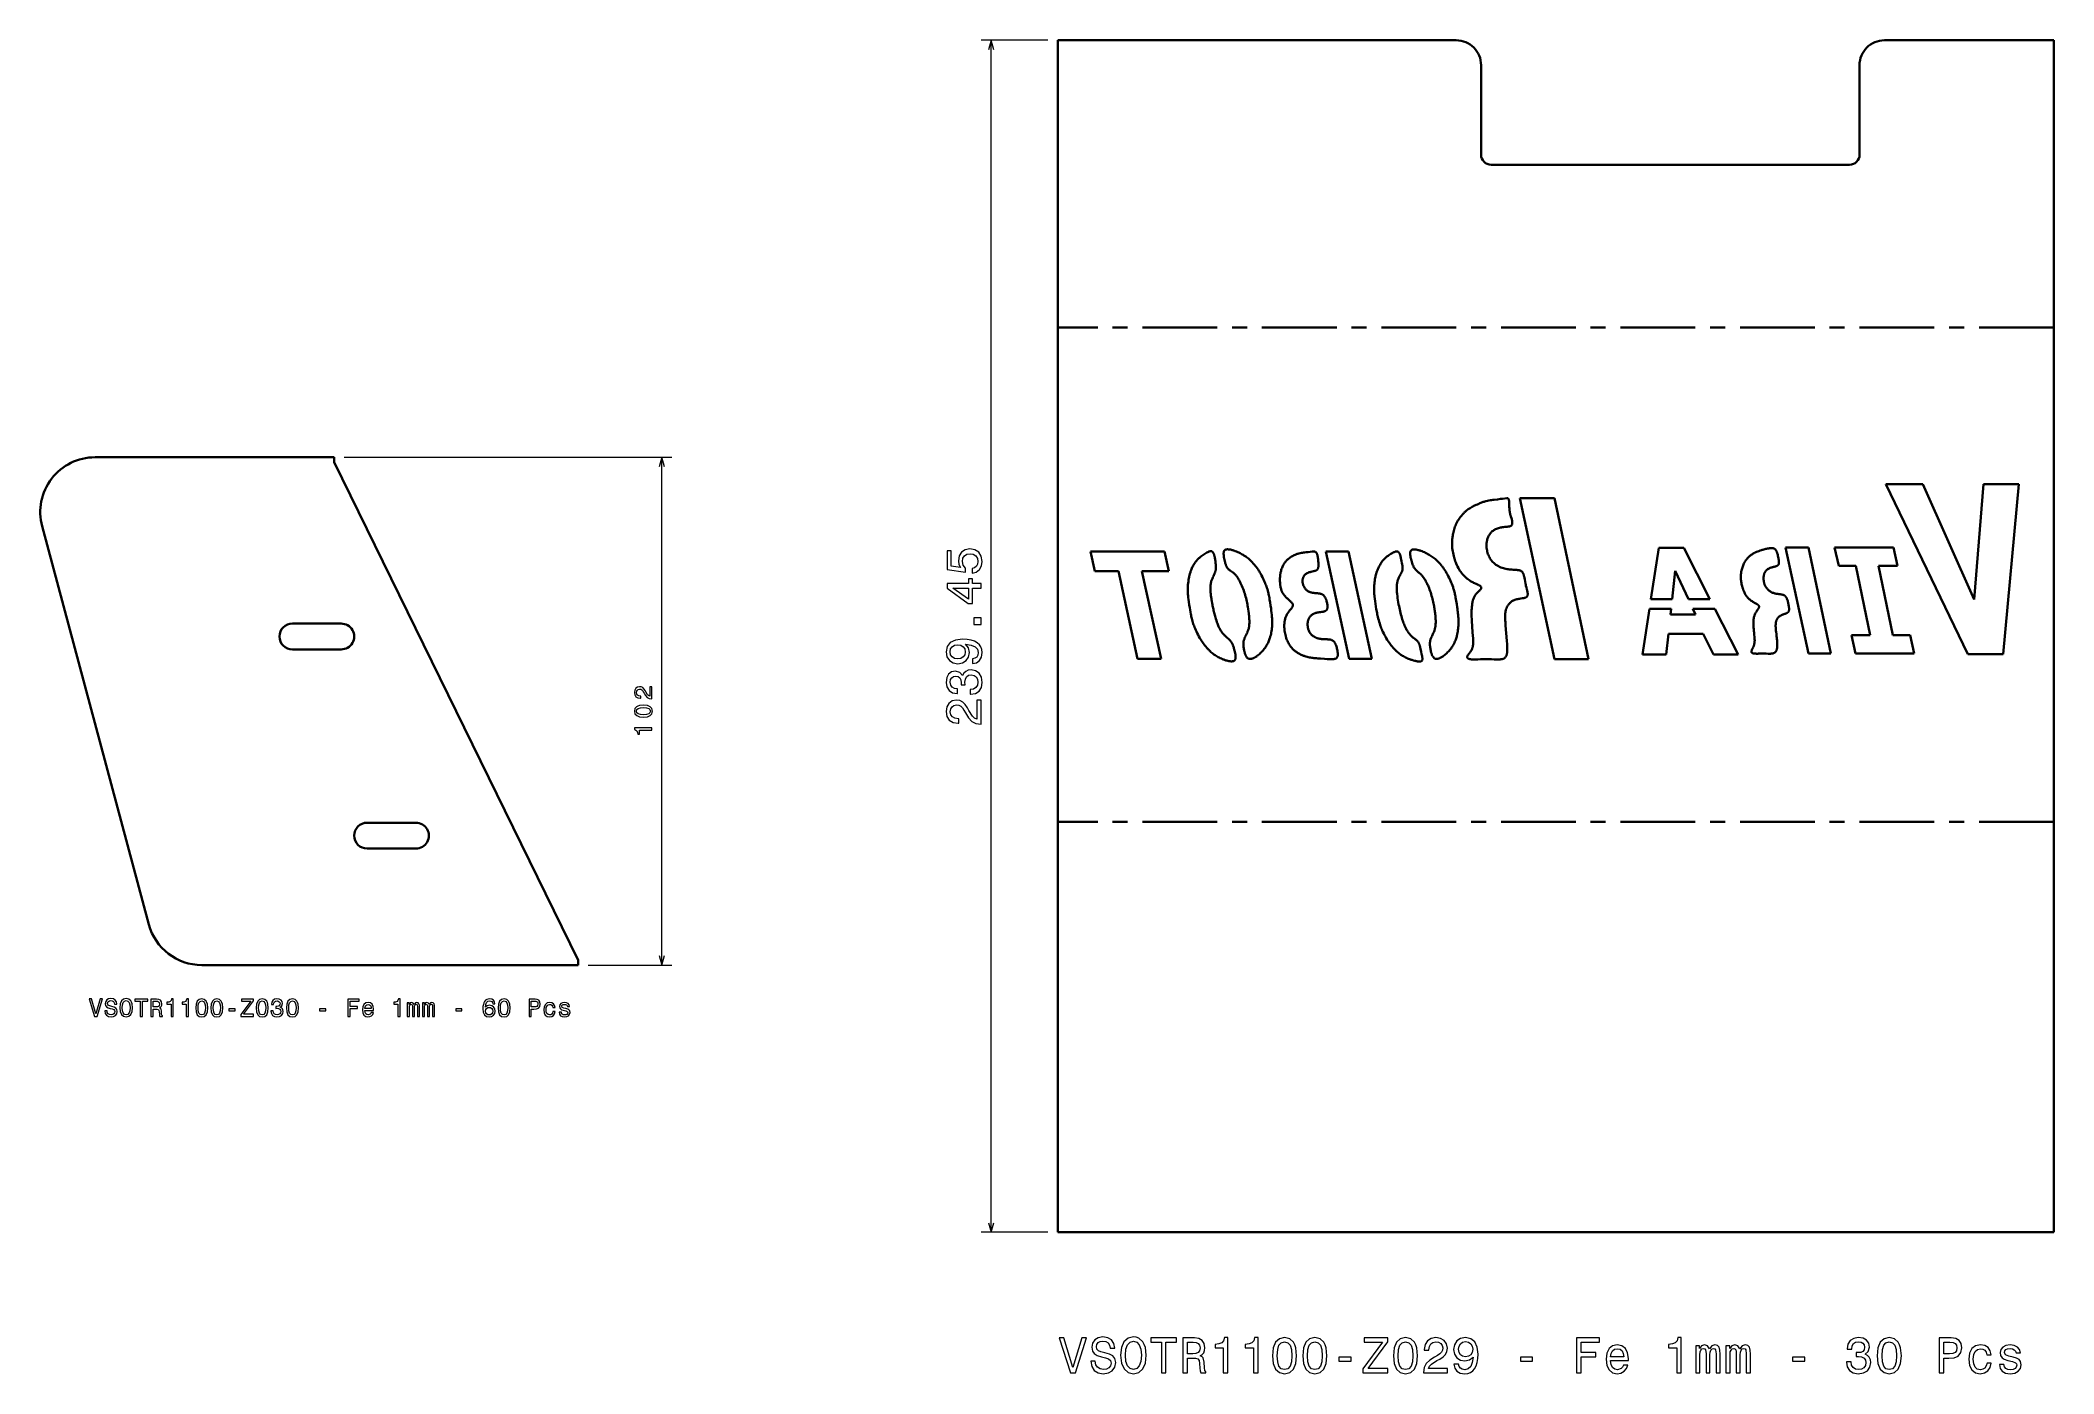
# Model space of a CAD drawing. Extents: x 115 to 519, y -37 to 230.
import ezdxf

# ---------------------------------------------------------------- set-up
doc = ezdxf.new("R2010")
doc.units = 0
doc.linetypes.add('AXES', pattern=[24, 15, -3, 3, -3])

msp = doc.modelspace()

# ---------------------------------------------------------------- linework, layer by layer
at = {"color": 7, "lineweight": 13, "ltscale": 0.334745}
for p, q in [((317.088257, 230.382645), (303.698456, 230.382645)), ((317.088257, -9.070087), (303.698456, -9.070087))]:
    msp.add_line(p, q, dxfattribs=at)
at = {"color": 7, "lineweight": 13}
for p, q in [((305.698456, -9.070087), (305.698456, 230.382645)), ((175.785263, 146.611252), (241.573608, 146.611252)), ((239.573608, 44.611069), (239.573608, 146.611252))]:
    msp.add_line(p, q, dxfattribs=at)
at = {"color": 7, "lineweight": 35}
for p, q in [((399.088257, 230.382645), (319.088257, 230.382645)), ((319.088257, 230.382645), (319.088257, 182.333603)), ((519.088257, 230.382645), (485.088257, 230.382645)), ((519.088257, 230.382645), (519.088257, 182.333603)), ((478.088257, 205.382645), (406.088257, 205.382645)), ((319.088257, 163.091339), (319.088257, 80.269058)), ((519.088257, 163.091339), (519.088257, 80.269058)), ((173.785263, 146.611252), (125.736229, 146.611252)), ((222.766891, 45.611069), (173.785263, 145.611252)), ((411.840942, 138.399124), (418.85202, 106.046875)), ((418.85199, 138.399124), (425.658112, 106.04686)), ((485.393433, 141.189499), (501.820435, 107.056686)), ((492.770813, 141.189499), (503.099152, 118.073608)), ((505.017303, 141.189499), (503.099152, 118.073608)), ((512.050415, 141.189499), (508.90271, 107.056686)), ((136.547028, 52.764061), (115.111046, 132.764236)), ((372.896179, 127.698837), (377.623657, 106.099579)), ((377.462219, 127.698837), (382.123932, 106.099579)), ((465.195618, 128.503906), (469.818726, 107.170929)), ((469.818726, 128.503906), (474.306641, 107.170929)), ((319.088257, -9.070087), (319.088257, 66.524597)), ((519.088257, 66.524597), (519.088257, -9.070087)), ((222.766891, 44.611069), (147.172211, 44.611069)), ((319.088257, -9.070087), (519.088257, -9.070087))]:
    msp.add_line(p, q, dxfattribs=at)
at = {"color": 7, "lineweight": 35, "ltscale": 0.45}
for p, q in [((404.088257, 225.382645), (404.088257, 207.382645)), ((480.088257, 225.382645), (480.088257, 207.382645))]:
    msp.add_line(p, q, dxfattribs=at)
at = {"color": 7, "lineweight": 35, "ltscale": 0.481057}
for p, q in [((319.088257, 182.333603), (319.088257, 163.091339)), ((519.088257, 182.333603), (519.088257, 163.091339))]:
    msp.add_line(p, q, dxfattribs=at)
at = {"color": 1, "linetype": 'AXES', "lineweight": 35}
for p, q in [((519.088013, 172.712479), (319.088501, 172.712479)), ((519.087524, 73.396828), (319.088989, 73.396828))]:
    msp.add_line(p, q, dxfattribs=at)
at = {"color": 7, "lineweight": 35, "ltscale": 0.025}
for p, q in [((173.785263, 145.611252), (173.785263, 146.611252)), ((222.766891, 44.611069), (222.766891, 45.611069))]:
    msp.add_line(p, q, dxfattribs=at)
at = {"color": 7, "lineweight": 35, "ltscale": 0.175276}
msp.add_line((418.85199, 138.399124), (411.840942, 138.399124), dxfattribs=at)
at = {"color": 7, "lineweight": 35, "ltscale": 0.184435}
msp.add_line((492.770813, 141.189499), (485.393433, 141.189499), dxfattribs=at)
at = {"color": 7, "lineweight": 35, "ltscale": 0.175828}
msp.add_line((512.050415, 141.189499), (505.017303, 141.189499), dxfattribs=at)
at = {"color": 7, "lineweight": 35, "ltscale": 0.100119}
msp.add_line((325.655029, 127.667755), (326.494202, 123.751923), dxfattribs=at)
at = {"color": 7, "lineweight": 35, "ltscale": 0.372162}
msp.add_line((340.541504, 127.667755), (325.655029, 127.667755), dxfattribs=at)
at = {"color": 7, "lineweight": 35, "ltscale": 0.100118}
msp.add_line((340.541504, 127.667755), (341.380554, 123.751923), dxfattribs=at)
at = {"color": 7, "lineweight": 35, "ltscale": 0.114151}
msp.add_line((377.462219, 127.698837), (372.896179, 127.698837), dxfattribs=at)
at = {"color": 7, "lineweight": 35, "ltscale": 0.261105}
msp.add_line((439.792175, 128.423721), (438.207428, 118.100464), dxfattribs=at)
at = {"color": 7, "lineweight": 35, "ltscale": 0.125262}
msp.add_line((444.802643, 128.423721), (439.792175, 128.423721), dxfattribs=at)
at = {"color": 7, "lineweight": 35, "ltscale": 0.28946}
msp.add_line((444.802643, 128.423721), (450.045746, 118.100464), dxfattribs=at)
at = {"color": 7, "lineweight": 35, "ltscale": 0.115578}
msp.add_line((469.818726, 128.503906), (465.195618, 128.503906), dxfattribs=at)
at = {"color": 7, "lineweight": 35, "ltscale": 0.094695}
for p, q in [((475.044403, 128.503906), (475.90509, 124.815201)), ((490.229523, 110.859634), (491.090271, 107.170929))]:
    msp.add_line(p, q, dxfattribs=at)
at = {"color": 7, "lineweight": 35, "ltscale": 0.295864}
msp.add_line((486.878967, 128.503906), (475.044403, 128.503906), dxfattribs=at)
at = {"color": 7, "lineweight": 35, "ltscale": 0.094523}
for p, q in [((486.878967, 128.503906), (487.708923, 124.815201)), ((482.237366, 110.859634), (478.456451, 110.859634))]:
    msp.add_line(p, q, dxfattribs=at)
at = {"color": 7, "lineweight": 35, "ltscale": 0.118874}
msp.add_line((331.249146, 123.751923), (326.494202, 123.751923), dxfattribs=at)
at = {"color": 7, "lineweight": 35, "ltscale": 0.451702}
for p, q in [((331.249146, 123.751923), (335.102844, 106.099579)), ((335.972992, 123.751923), (339.82666, 106.099579))]:
    msp.add_line(p, q, dxfattribs=at)
at = {"color": 7, "lineweight": 35, "ltscale": 0.135189}
msp.add_line((341.380554, 123.751923), (335.972992, 123.751923), dxfattribs=at)
at = {"color": 7, "lineweight": 35, "ltscale": 0.143599}
msp.add_line((443.081268, 123.812866), (442.47995, 118.100464), dxfattribs=at)
at = {"color": 7, "lineweight": 35, "ltscale": 0.157384}
msp.add_line((443.081268, 123.812866), (445.72702, 118.100464), dxfattribs=at)
at = {"color": 7, "lineweight": 35, "ltscale": 0.086838}
msp.add_line((479.378601, 124.815216), (475.90509, 124.815216), dxfattribs=at)
at = {"color": 7, "lineweight": 35, "ltscale": 0.356134}
for p, q in [((479.378601, 124.815216), (482.237366, 110.859634)), ((483.897278, 124.815216), (486.756042, 110.859634))]:
    msp.add_line(p, q, dxfattribs=at)
at = {"color": 7, "lineweight": 35, "ltscale": 0.095291}
msp.add_line((487.708923, 124.815216), (483.897278, 124.815216), dxfattribs=at)
at = {"color": 7, "lineweight": 35, "ltscale": 0.106813}
msp.add_line((442.47995, 118.100464), (438.207428, 118.100464), dxfattribs=at)
at = {"color": 7, "lineweight": 35, "ltscale": 0.107968}
msp.add_line((450.045746, 118.100464), (445.72702, 118.100464), dxfattribs=at)
at = {"color": 7, "lineweight": 35, "ltscale": 0.232613}
msp.add_line((437.914948, 116.195313), (436.503113, 106.99852), dxfattribs=at)
at = {"color": 7, "lineweight": 35, "ltscale": 0.109111}
msp.add_line((442.279388, 116.195313), (437.914948, 116.195313), dxfattribs=at)
at = {"color": 7, "lineweight": 35, "ltscale": 0.028736}
msp.add_line((442.279388, 116.195313), (442.159088, 115.0522), dxfattribs=at)
at = {"color": 7, "lineweight": 35, "ltscale": 0.124494}
msp.add_line((447.138855, 115.0522), (442.159088, 115.0522), dxfattribs=at)
at = {"color": 7, "lineweight": 35, "ltscale": 0.031494}
msp.add_line((446.609406, 116.195313), (447.138855, 115.0522), dxfattribs=at)
at = {"color": 7, "lineweight": 35, "ltscale": 0.110099}
msp.add_line((451.013367, 116.195313), (446.609406, 116.195313), dxfattribs=at)
at = {"color": 7, "lineweight": 35, "ltscale": 0.257875}
msp.add_line((451.013367, 116.195313), (455.684326, 106.99852), dxfattribs=at)
at = {"color": 7, "lineweight": 35, "ltscale": 0.245}
for p, q in [((165.366898, 113.211159), (175.166885, 113.211159)), ((175.166885, 108.011154), (165.366898, 108.011154)), ((180.366898, 73.211159), (190.166885, 73.211159)), ((190.166885, 68.011162), (180.366898, 68.011162))]:
    msp.add_line(p, q, dxfattribs=at)
at = {"color": 7, "lineweight": 35, "ltscale": 0.105147}
msp.add_line((441.72876, 111.179047), (441.26767, 106.99852), dxfattribs=at)
at = {"color": 7, "lineweight": 35, "ltscale": 0.174445}
msp.add_line((448.706543, 111.179047), (441.72876, 111.179047), dxfattribs=at)
at = {"color": 7, "lineweight": 35, "ltscale": 0.116508}
msp.add_line((448.706543, 111.179047), (450.766083, 106.99852), dxfattribs=at)
at = {"color": 7, "lineweight": 35, "ltscale": 0.094357}
msp.add_line((478.456451, 110.859634), (479.255646, 107.170929), dxfattribs=at)
at = {"color": 7, "lineweight": 35, "ltscale": 0.086837}
msp.add_line((490.229523, 110.859634), (486.756042, 110.859634), dxfattribs=at)
at = {"color": 7, "lineweight": 35, "ltscale": 0.118095}
msp.add_line((339.82666, 106.099579), (335.102844, 106.099579), dxfattribs=at)
at = {"color": 7, "lineweight": 35, "ltscale": 0.112507}
msp.add_line((382.123932, 106.099579), (377.623657, 106.099579), dxfattribs=at)
at = {"color": 7, "lineweight": 35, "ltscale": 0.170152}
msp.add_line((425.658112, 106.04686), (418.85202, 106.04686), dxfattribs=at)
at = {"color": 7, "lineweight": 35, "ltscale": 0.119114}
msp.add_line((441.26767, 106.99852), (436.503113, 106.99852), dxfattribs=at)
at = {"color": 7, "lineweight": 35, "ltscale": 0.122956}
msp.add_line((455.684326, 106.99852), (450.766083, 106.99852), dxfattribs=at)
at = {"color": 7, "lineweight": 35, "ltscale": 0.112198}
msp.add_line((474.306641, 107.170929), (469.818726, 107.170929), dxfattribs=at)
at = {"color": 7, "lineweight": 35, "ltscale": 0.295866}
msp.add_line((491.090271, 107.170929), (479.255646, 107.170929), dxfattribs=at)
at = {"color": 7, "lineweight": 35, "ltscale": 0.177057}
msp.add_line((508.90271, 107.056702), (501.820435, 107.056702), dxfattribs=at)
at = {"color": 7, "lineweight": 35, "ltscale": 0.343612}
for p, q in [((319.088257, 80.269058), (319.088257, 66.524597)), ((519.088257, 80.269058), (519.088257, 66.524597))]:
    msp.add_line(p, q, dxfattribs=at)
at = {"color": 7, "lineweight": 13, "ltscale": 0.420168}
msp.add_line((224.766891, 44.611069), (241.573608, 44.611069), dxfattribs=at)
at = {"color": 7, "lineweight": 13}
for points in [[(306.216095, 228.45079), (305.698456, 230.382645), (305.180817, 228.45079)], [(240.091248, 144.679398), (239.573608, 146.611252), (239.055969, 144.679398)], [(239.055969, 46.542919), (239.573608, 44.611069), (240.091248, 46.542919)], [(305.180817, -7.138237), (305.698456, -9.070087), (306.216095, -7.138237)]]:
    msp.add_lwpolyline(points, dxfattribs=at)
at = {"color": 7, "lineweight": 35}
for points in [[(408.482269, 106.112366), (408.373322, 106.083832), (408.261688, 106.060532), (408.148132, 106.041718), (408.033173, 106.026794), (407.917297, 106.015259), (407.800781, 106.006653), (407.536255, 105.996109), (407.270172, 105.995071), (407.092316, 105.998306), (406.736877, 106.011154), (406.21051, 106.037323), (405.748688, 106.058441), (405.519592, 106.06604), (405.177277, 106.072235), (404.776459, 106.070663), (404.328827, 106.05838), (403.967041, 106.042603), (403.416595, 106.015823), (403.138397, 106.0047), (402.7883, 105.997055), (402.614288, 105.997299), (402.443115, 106.001236), (402.220367, 106.013687), (402.111206, 106.023697), (402.003479, 106.036819), (401.897308, 106.05365), (401.793091, 106.074951), (401.715485, 106.094849), (401.639404, 106.118759), (401.575134, 106.143555), (401.514313, 106.172485), (401.454803, 106.208725), (401.403198, 106.251083), (401.379272, 106.276718), (401.358429, 106.304337), (401.335754, 106.34404), (401.319214, 106.386688), (401.308868, 106.431793), (401.304993, 106.469223), (401.304779, 106.507538), (401.308624, 106.550369), (401.316376, 106.593674), (401.34082, 106.676865), (401.375854, 106.759811), (401.417114, 106.838196), (401.464386, 106.915787), (401.53421, 107.017838), (401.583618, 107.084793), (401.68576, 107.216232), (401.86972, 107.448761), (401.95813, 107.566833), (402.06543, 107.723831), (402.115387, 107.804764), (402.162567, 107.887527), (402.223602, 108.006485), (402.278534, 108.129028), (402.326965, 108.254425), (402.358673, 108.349014), (402.38678, 108.444748), (402.411835, 108.543396), (402.433319, 108.642853), (402.457977, 108.784409), (402.476471, 108.927109), (402.488342, 109.05632), (402.496155, 109.185959), (402.500977, 109.344391), (402.501434, 109.502838), (402.496948, 109.70903), (402.487976, 109.923981), (402.471527, 110.220612), (402.433868, 110.787643), (402.385406, 111.440857), (402.294739, 112.705582), (402.230438, 113.664688), (402.199921, 114.14444), (402.178101, 114.53511), (402.169434, 114.727493), (402.160614, 115.014633), (402.158051, 115.297913), (402.162292, 115.585602), (402.176147, 115.921494), (402.199249, 116.258041), (402.231049, 116.594513), (402.271332, 116.929596), (402.320557, 117.262589), (402.353333, 117.452087), (402.390442, 117.640945), (402.418976, 117.769318), (402.450653, 117.896896), (402.49472, 118.052536), (402.545288, 118.205902), (402.603149, 118.356308), (402.669037, 118.503159), (402.743408, 118.645874), (402.826355, 118.784027), (402.90332, 118.897537), (402.985992, 119.007553), (403.056549, 119.093933), (403.130035, 119.178162), (403.24292, 119.298782), (403.35968, 119.41571), (403.438843, 119.492111), (403.598053, 119.642838), (403.735016, 119.774185), (403.801483, 119.840561), (403.870392, 119.912964), (403.935394, 119.986664), (403.994873, 120.061905), (404.046967, 120.138931), (404.089172, 120.217911), (404.105591, 120.25795), (404.118286, 120.298248), (404.126373, 120.335388), (404.130737, 120.372452), (404.130432, 120.421494), (404.122894, 120.469681), (404.108215, 120.516617), (404.085236, 120.564606), (404.055389, 120.610519), (404.022186, 120.651291), (403.984528, 120.690155), (403.936798, 120.732529), (403.885162, 120.772644), (403.795685, 120.833176), (403.69989, 120.889893), (403.595459, 120.945755), (403.524353, 120.9814), (403.380035, 121.049774), (403.110077, 121.17099), (402.744659, 121.33609), (402.564026, 121.422165), (402.40451, 121.50206), (402.25058, 121.583557), (402.116882, 121.658524), (401.983826, 121.737396), (401.800171, 121.853973), (401.621338, 121.977051), (401.44754, 122.10643), (401.334137, 122.19632), (401.2229, 122.288849), (401.104858, 122.391815), (400.989227, 122.497543), (400.773102, 122.708038), (400.565002, 122.926758), (400.372314, 123.143677), (400.186707, 123.367111), (400.009521, 123.597229), (399.842499, 123.834351), (399.686401, 124.0784), (399.601837, 124.220627), (399.520264, 124.364716), (399.365601, 124.657867), (399.221527, 124.95665), (399.087585, 125.260025), (398.988495, 125.503372), (398.895691, 125.749054), (398.809418, 125.996857), (398.729858, 126.246796), (398.657135, 126.498978), (398.59082, 126.753448), (398.517029, 127.071548), (398.451904, 127.39296), (398.395508, 127.717072), (398.348206, 128.04306), (398.310577, 128.370071), (398.28421, 128.68576), (398.26825, 129.001022), (398.263428, 129.315353), (398.270172, 129.628479), (398.288635, 129.940399), (398.310577, 130.179001), (398.338257, 130.411774), (398.367645, 130.617188), (398.401062, 130.821579), (398.446899, 131.074127), (398.497742, 131.332458), (398.553284, 131.596054), (398.612854, 131.857056), (398.677704, 132.114517), (398.749695, 132.36824), (398.83078, 132.618652), (398.92276, 132.866379), (399.026581, 133.111496), (399.142426, 133.353348), (399.212585, 133.487473), (399.286072, 133.619904), (399.362701, 133.750626), (399.442261, 133.879669), (399.608887, 134.133255), (399.783325, 134.381668), (399.963379, 134.626266), (400.144836, 134.862518), (400.333984, 135.096008), (400.529236, 135.320679), (400.632813, 135.432358), (400.739288, 135.541595), (400.84375, 135.643341), (400.951172, 135.742538), (401.095306, 135.867447), (401.244232, 135.987381), (401.397491, 136.101944), (401.515076, 136.184357), (401.634766, 136.263885), (401.879578, 136.414703), (402.08194, 136.52977), (402.278473, 136.635391), (402.406189, 136.701553), (402.661865, 136.830292), (403.070831, 137.03154), (403.339203, 137.159409), (403.609619, 137.281815), (403.822113, 137.372299), (404.036407, 137.45784), (404.200714, 137.519348), (404.36618, 137.577652), (404.532776, 137.632675), (404.70047, 137.684402), (404.869324, 137.732864), (405.039215, 137.778122), (405.343781, 137.851044), (405.651215, 137.915054), (405.961151, 137.971207), (406.194916, 138.008911), (406.429565, 138.043472), (406.743439, 138.085693), (407.372711, 138.162048), (408.001129, 138.235794), (408.418457, 138.287018), (409.249023, 138.396942)], [(409.249023, 138.396942), (409.307068, 138.40271), (409.335541, 138.40271), (409.376953, 138.398651), (409.435699, 138.383011), (409.4888, 138.35611), (409.527466, 138.326202), (409.561462, 138.290344), (409.590424, 138.250443), (409.61557, 138.206665), (409.638123, 138.157684), (409.657318, 138.106262), (409.674652, 138.049286), (409.689087, 137.99086), (409.711121, 137.870972), (409.726318, 137.74855), (409.736542, 137.62532), (409.747162, 137.386826), (409.750305, 137.22789), (409.753479, 136.905914), (409.757599, 136.630157), (409.767212, 136.355499), (409.785522, 136.085434), (409.814758, 135.821457), (409.834106, 135.690704), (409.856659, 135.561539), (409.882355, 135.433823), (409.911011, 135.307404), (409.959656, 135.117905), (409.995026, 134.992554), (410.070831, 134.742966), (410.181885, 134.387802), (410.234406, 134.20842), (410.270508, 134.072952), (410.30246, 133.936783), (410.323822, 133.829498), (410.341125, 133.722107), (410.352753, 133.623962), (410.35965, 133.526245), (410.361267, 133.458557), (410.359924, 133.391525), (410.352844, 133.303696), (410.338898, 133.218445), (410.316925, 133.136932), (410.290527, 133.070801), (410.256409, 133.009491), (410.214142, 132.953461), (410.164459, 132.903534), (410.108215, 132.859924), (410.046509, 132.822495), (409.977631, 132.789474), (409.904236, 132.761505), (409.800842, 132.730835), (409.692963, 132.70639), (409.582336, 132.686829), (409.501007, 132.674988), (409.337341, 132.655624), (409.173553, 132.639938), (408.845306, 132.61174), (408.615112, 132.589462), (408.328186, 132.553665), (408.156342, 132.52623), (407.985718, 132.493561), (407.775177, 132.444763), (407.567657, 132.386337), (407.3638, 132.317795), (407.164368, 132.238708), (406.970123, 132.148712), (406.875214, 132.099503), (406.781982, 132.047409), (406.628632, 131.952606), (406.481262, 131.849121), (406.340698, 131.73703), (406.207703, 131.616653), (406.082642, 131.488403), (405.989044, 131.381226), (405.90033, 131.26947), (405.816589, 131.153503), (405.757568, 131.064697), (405.701385, 130.973999), (405.6474, 130.880249), (405.596405, 130.784882), (405.515625, 130.617386), (405.443481, 130.44577), (405.379883, 130.270645), (405.324829, 130.092728), (405.27829, 129.912567), (405.243927, 129.750458), (405.216125, 129.587067), (405.194946, 129.42276), (405.180359, 129.257721), (405.172241, 129.091873), (405.170502, 128.924942), (405.179016, 128.676987), (405.200073, 128.425949), (405.233002, 128.172684), (405.277283, 127.9189), (405.332489, 127.666809), (405.398346, 127.418747), (405.474823, 127.176834), (405.517029, 127.058701), (405.561981, 126.942627), (405.60968, 126.828644), (405.660217, 126.716721), (405.751892, 126.532593), (405.85202, 126.353165), (405.96048, 126.178558), (406.076843, 126.009399), (406.200836, 125.846344), (406.33197, 125.690125), (406.470612, 125.540466), (406.616486, 125.397781), (406.769226, 125.262497), (406.928375, 125.134857), (407.065796, 125.034256), (407.207275, 124.938934), (407.352356, 124.848801), (407.463287, 124.784561), (407.575745, 124.72316), (407.804657, 124.608673), (408.053375, 124.498657), (408.306213, 124.400818), (408.562531, 124.315186), (408.82196, 124.241699), (409.08432, 124.180191), (409.305115, 124.137833), (409.527832, 124.103149), (409.75238, 124.075546), (409.921875, 124.059036), (410.22876, 124.036804), (410.502808, 124.022812), (410.915405, 124.004913), (411.140991, 123.992294), (411.254547, 123.98381), (411.424591, 123.966934), (411.587311, 123.943985), (411.745514, 123.912292), (411.858917, 123.881454), (411.967316, 123.843201), (412.070435, 123.796143), (412.167023, 123.739471), (412.255981, 123.672638), (412.33606, 123.595993), (412.375488, 123.550705), (412.412292, 123.502792), (412.449341, 123.448166), (412.483551, 123.391052), (412.542053, 123.275742), (412.592194, 123.155258), (412.622955, 123.069397), (412.65094, 122.981949), (412.700165, 122.80365), (412.730774, 122.675079), (412.784515, 122.415436), (412.852692, 122.039368), (412.920197, 121.662689), (412.994293, 121.286972), (413.05603, 121.006805), (413.100189, 120.820419), (413.193848, 120.448349), (413.289154, 120.076263), (413.333954, 119.891739), (413.365356, 119.752151), (413.393951, 119.611237), (413.41571, 119.48616), (413.433014, 119.361206), (413.443604, 119.249649), (413.448212, 119.139313), (413.444946, 119.02504), (413.439484, 118.969223), (413.431122, 118.914551), (413.408264, 118.821915), (413.392517, 118.777725), (413.373718, 118.73526), (413.343781, 118.681595), (413.308289, 118.631699), (413.267395, 118.585846), (413.233368, 118.55423), (413.196716, 118.525024), (413.13681, 118.485306), (413.072235, 118.450638), (413.012177, 118.42392), (412.949707, 118.400406), (412.867523, 118.374496), (412.783234, 118.352432), (412.670166, 118.327972), (412.556732, 118.30751), (412.405273, 118.284271), (412.093292, 118.24234), (411.809662, 118.20195), (411.667114, 118.178391), (411.453339, 118.136902), (411.270966, 118.094162), (411.090607, 118.043869), (410.896027, 117.97908), (410.706604, 117.903748), (410.614258, 117.861984), (410.523743, 117.817459), (410.406036, 117.753738), (410.292114, 117.685028), (410.182159, 117.611313), (410.051605, 117.51297), (409.927704, 117.407028), (409.81073, 117.293823), (409.700958, 117.173843), (409.598663, 117.047684), (409.517639, 116.935883), (409.4422, 116.82019), (409.372314, 116.700897), (409.324493, 116.611176), (409.279724, 116.519867), (409.236237, 116.423264), (409.195923, 116.325211), (409.156586, 116.220062), (409.120575, 116.113525), (409.086761, 116.002274), (409.056274, 115.889984), (409.005615, 115.666687), (408.966614, 115.441513), (408.949677, 115.315689), (408.935883, 115.18956), (408.923889, 115.046326), (408.915497, 114.902863), (408.908508, 114.632446), (408.911316, 114.36174), (408.920807, 114.109634), (408.935211, 113.854889), (408.959198, 113.51236), (409.012756, 112.835159), (409.127838, 111.313583), (409.185577, 110.553024), (409.255096, 109.705185), (409.297852, 109.156281), (409.315948, 108.883514), (409.330414, 108.608826), (409.339691, 108.330582), (409.341766, 108.048065), (409.337128, 107.833633), (409.325623, 107.618057), (409.305542, 107.402878), (409.291626, 107.295731), (409.274597, 107.188873), (409.237946, 107.011307), (409.214661, 106.922043), (409.187775, 106.834106), (409.15802, 106.750961), (409.124268, 106.670334), (409.071533, 106.566284), (409.010223, 106.469833), (408.976166, 106.424911), (408.939758, 106.382385), (408.876251, 106.319382), (408.806946, 106.26358), (408.7323, 106.215317), (408.681152, 106.187973), (408.628143, 106.163651), (408.556366, 106.136017), (408.482269, 106.112366)], [(352.854156, 110.578644), (353.113831, 110.346176), (353.287231, 110.190552), (353.373016, 110.111343), (353.499329, 109.989807), (353.620911, 109.864609), (353.735931, 109.735153), (353.790527, 109.668701), (353.842987, 109.601013), (353.909485, 109.508789), (353.971954, 109.414261), (354.030487, 109.317368), (354.098846, 109.192398), (354.16217, 109.064011), (354.220947, 108.932816), (354.26236, 108.832825), (354.301758, 108.731659), (354.375061, 108.52626), (354.415497, 108.40303), (354.453979, 108.278717), (354.525726, 108.027298), (354.591248, 107.772766), (354.650574, 107.515991), (354.702942, 107.257889), (354.742249, 107.027374), (354.758575, 106.912964), (354.772247, 106.799118), (354.782867, 106.685745), (354.789856, 106.573044), (354.792389, 106.43988), (354.790527, 106.367325), (354.78595, 106.295822), (354.779999, 106.238953), (354.77179, 106.183258), (354.754883, 106.103043), (354.731689, 106.02684), (354.717438, 105.990509), (354.701233, 105.955475), (354.667328, 105.896545), (354.62677, 105.842667), (354.579987, 105.794739), (354.527466, 105.753159), (354.469574, 105.717896), (354.407013, 105.688751), (354.337524, 105.664566), (354.264221, 105.646118), (354.187897, 105.632858), (354.129211, 105.626007), (354.069611, 105.621552), (353.948639, 105.618942), (353.858673, 105.621689), (353.768066, 105.627838), (353.676941, 105.637024), (353.585449, 105.648941), (353.401703, 105.679962), (353.217255, 105.719299), (353.035309, 105.764999), (352.85437, 105.816513), (352.674683, 105.873138), (352.541199, 105.918549), (352.40863, 105.966385), (352.276489, 106.016739), (352.145264, 106.069351), (351.92746, 106.162476), (351.712219, 106.261719), (351.499634, 106.367004), (351.289948, 106.478256), (351.083679, 106.595322), (350.881592, 106.717896), (350.661926, 106.860733), (350.448242, 107.010071), (350.240601, 107.165771), (350.039001, 107.327744), (349.843109, 107.495865), (349.652649, 107.670013), (349.540802, 107.777359), (349.430664, 107.886795), (349.322174, 107.99826), (349.21524, 108.11174), (349.109772, 108.227142), (349.005737, 108.344391), (348.80188, 108.584137), (348.622772, 108.805725), (348.448364, 109.031784), (348.279083, 109.261658), (348.114899, 109.495346), (347.955566, 109.733109), (347.800903, 109.974915), (347.70462, 110.13121), (347.610168, 110.289063), (347.426697, 110.609161), (347.250488, 110.934402), (347.081757, 111.263901), (346.920807, 111.596741), (346.783966, 111.896042), (346.653839, 112.197006), (346.530701, 112.499283), (346.443115, 112.726822), (346.359711, 112.955093), (346.280548, 113.184235), (346.205658, 113.414505), (346.12027, 113.696869), (346.042572, 113.977615), (345.972107, 114.257523), (345.929291, 114.441437), (345.88858, 114.626831), (345.838501, 114.869339), (345.790771, 115.114777), (345.716003, 115.526215), (345.645752, 115.939392), (345.578979, 116.35228), (345.483551, 116.972977), (345.393799, 117.59465), (345.337677, 118.014343), (345.286743, 118.434647), (345.263824, 118.64505), (345.242981, 118.855652), (345.224579, 119.066864), (345.208862, 119.279922), (345.192932, 119.566284), (345.184052, 119.852005), (345.183289, 120.134811), (345.190582, 120.416656), (345.205139, 120.698486), (345.226379, 120.980225), (345.260345, 121.320511), (345.30304, 121.660477), (345.35437, 121.999786), (345.414612, 122.338013), (345.448212, 122.506531), (345.484192, 122.674561), (345.549805, 122.953247), (345.622772, 123.229858), (345.703644, 123.503876), (345.747192, 123.639771), (345.792969, 123.774811), (345.857452, 123.953445), (345.926117, 124.13028), (345.999084, 124.305145), (346.090057, 124.506775), (346.187317, 124.705093), (346.291046, 124.899796), (346.401398, 125.090576), (346.518402, 125.277084), (346.64209, 125.458939), (346.747406, 125.602966), (346.857056, 125.743484), (346.971008, 125.880417), (347.089172, 126.013641), (347.169098, 126.099167), (347.250732, 126.18306), (347.336456, 126.267593), (347.42395, 126.350433), (347.514038, 126.432373), (347.605743, 126.512589), (347.79364, 126.66777), (347.987183, 126.816422), (348.186096, 126.959167), (348.389832, 127.096466), (348.595245, 127.226852), (348.804016, 127.351837), (349.015961, 127.471161), (349.231079, 127.584274)], [(349.231079, 127.584274), (349.328278, 127.632187), (349.377411, 127.655014), (349.451813, 127.687027), (349.523041, 127.71402), (349.594543, 127.736725), (349.656036, 127.752029), (349.717163, 127.762711), (349.777588, 127.768158), (349.812622, 127.768661), (349.847198, 127.767059), (349.878357, 127.763641), (349.908997, 127.758331), (349.950928, 127.74762), (349.991669, 127.733047), (350.031006, 127.714676), (350.072449, 127.690231), (350.111633, 127.661667), (350.148438, 127.629333), (350.1745, 127.602829), (350.199341, 127.574585), (350.245331, 127.51355), (350.286987, 127.447479), (350.330688, 127.36554), (350.369995, 127.279404), (350.405487, 127.190277), (350.429993, 127.121964), (350.452881, 127.052673), (350.49472, 126.911636), (350.520935, 126.812973), (350.545227, 126.71376), (350.588928, 126.515457), (350.627167, 126.319244), (350.653015, 126.174088), (350.67688, 126.030655), (350.71994, 125.747452), (350.760193, 125.446487), (350.778168, 125.294662), (350.794403, 125.141296), (350.808502, 124.986267), (350.819916, 124.82991), (350.826355, 124.710693), (350.830414, 124.591583), (350.831665, 124.491348), (350.830597, 124.391724), (350.826385, 124.28392), (350.818634, 124.177322), (350.807037, 124.072174), (350.791412, 123.968353), (350.771606, 123.865784), (350.75412, 123.789886), (350.734375, 123.714615), (350.71225, 123.639404), (350.688019, 123.564621), (350.658875, 123.482315), (350.627563, 123.400391), (350.583527, 123.293137), (350.536743, 123.186234), (350.46814, 123.037399), (350.420837, 122.937973), (350.324768, 122.73819), (350.229919, 122.537369), (350.183899, 122.436523), (350.117615, 122.284561), (350.059174, 122.141449), (350.004791, 121.997345), (349.954926, 121.852081), (349.908417, 121.700531), (349.86731, 121.547516), (349.831665, 121.392975), (349.812927, 121.2995), (349.796143, 121.20546), (349.781311, 121.110855), (349.768341, 121.015701), (349.747955, 120.823853), (349.734497, 120.630127), (349.727417, 120.434952), (349.726166, 120.222229), (349.730804, 120.008972), (349.740509, 119.795746), (349.750702, 119.635971), (349.763031, 119.476334), (349.793335, 119.157562), (349.829712, 118.840469), (349.871033, 118.524109), (349.916443, 118.208496), (349.952881, 117.972275), (349.99115, 117.73645), (350.073181, 117.266022), (350.117859, 117.026733), (350.164612, 116.788147), (350.213318, 116.551132), (350.264099, 116.315018), (350.316956, 116.079834), (350.371887, 115.845474), (350.428986, 115.611008), (350.488098, 115.377106), (350.549164, 115.143631), (350.612183, 114.910431), (350.676971, 114.678207), (350.743805, 114.446121), (350.836517, 114.136322), (350.933624, 113.827042), (351.035858, 113.518845), (351.089111, 113.365814), (351.144043, 113.213348), (351.220367, 113.011078), (351.30072, 112.810196), (351.385681, 112.611053), (351.438477, 112.494019), (351.493286, 112.377838), (351.544281, 112.274307), (351.597076, 112.171677), (351.674591, 112.028793), (351.75592, 111.888199), (351.841217, 111.750153), (351.927063, 111.620026), (352.016693, 111.492645), (352.110107, 111.368164), (352.207184, 111.246704), (352.3078, 111.128311), (352.411804, 111.012955), (352.515991, 110.903427), (352.622772, 110.796524), (352.737549, 110.686493), (352.854156, 110.578644)], [(354.357239, 123.404922), (354.292847, 123.452866), (354.226929, 123.498856), (354.137268, 123.557983), (353.954834, 123.67244), (353.773376, 123.787643), (353.684845, 123.847366), (353.556549, 123.941238), (353.452087, 124.026764), (353.35376, 124.117737), (353.262299, 124.214523), (353.178162, 124.317322), (353.101563, 124.42601), (353.03241, 124.540222), (352.97583, 124.647842), (352.924103, 124.759552), (352.876648, 124.874542), (352.843628, 124.962128), (352.812653, 125.050262), (352.756104, 125.226944), (352.717682, 125.358917), (352.681671, 125.491562), (352.615265, 125.758606), (352.554779, 126.028122), (352.499695, 126.300522), (352.451294, 126.574432), (352.430328, 126.712006), (352.41217, 126.849503), (352.393585, 127.031464), (352.387207, 127.122025), (352.38327, 127.211807), (352.382141, 127.300354), (352.384277, 127.387299), (352.393158, 127.500656), (352.400604, 127.555786), (352.41037, 127.609619), (352.427368, 127.678986), (352.449463, 127.745041), (352.477295, 127.80722), (352.510986, 127.864334), (352.550964, 127.916412), (352.596893, 127.962585), (352.648376, 128.002457), (352.705078, 128.036072), (352.766357, 128.063568), (352.834778, 128.086166), (352.906982, 128.102966), (352.982147, 128.114548), (353.039917, 128.120148), (353.098572, 128.123383), (353.217499, 128.123611), (353.303558, 128.119385), (353.390198, 128.112), (353.481995, 128.101181), (353.574188, 128.087601), (353.754578, 128.054184), (353.935394, 128.012955), (354.069031, 127.978195), (354.202148, 127.940369), (354.334808, 127.899734), (354.466675, 127.856613), (354.727753, 127.763809), (354.985504, 127.662964), (355.217407, 127.564606), (355.447021, 127.460114), (355.674408, 127.349518), (355.899353, 127.23291), (356.121124, 127.110504), (356.338837, 126.982666), (356.465149, 126.904739), (356.589813, 126.824982), (356.71106, 126.744522), (356.830627, 126.662292), (357.007965, 126.534698), (357.181366, 126.402985), (357.350952, 126.26709), (357.516785, 126.126968), (357.623993, 126.032425), (357.729645, 125.936005), (357.836487, 125.835175), (357.941833, 125.732422), (358.145538, 125.523849), (358.343628, 125.308121), (358.536011, 125.085815), (358.637695, 124.963013), (358.73761, 124.838623), (358.93219, 124.585373), (359.119751, 124.326767), (359.300293, 124.063477), (359.473999, 123.795975), (359.568817, 123.643784), (359.661621, 123.490356), (359.841309, 123.180038), (360.013397, 122.865433), (360.178009, 122.546951), (360.335358, 122.224869), (360.473877, 121.925323), (360.606384, 121.623001), (360.732788, 121.318008), (360.823456, 121.08757), (360.910461, 120.855698), (360.993683, 120.622452), (361.072937, 120.387772), (361.164612, 120.097015), (361.247803, 119.80954), (361.322662, 119.524521), (361.371216, 119.32283), (361.416992, 119.118896), (361.466003, 118.88533), (361.512848, 118.647736), (361.568451, 118.348175), (361.621124, 118.04808), (361.720062, 117.446594), (361.812805, 116.844055), (361.899933, 116.240707), (361.956818, 115.817291), (362.008972, 115.393356), (362.05481, 114.968735), (362.074768, 114.756119), (362.092346, 114.543945), (362.114716, 114.206055), (362.129059, 113.870621), (362.134613, 113.53656), (362.13089, 113.202103), (362.117676, 112.865601), (362.098969, 112.577682), (362.073364, 112.28862), (362.04068, 111.999985), (362.000763, 111.712585), (361.953308, 111.426819), (361.897919, 111.143143), (361.834503, 110.862976), (361.76239, 110.585587), (361.722961, 110.448029), (361.681183, 110.311295), (361.621796, 110.13028), (361.558014, 109.950836), (361.489807, 109.773071), (361.398102, 109.553314), (361.299133, 109.336472), (361.192749, 109.122772), (361.078857, 108.912476), (360.95752, 108.705902), (360.828735, 108.503418), (360.694702, 108.308441), (360.553528, 108.117996), (360.405243, 107.932129), (360.25, 107.750778), (360.088043, 107.573944), (359.919617, 107.401688), (359.745026, 107.234177), (359.564575, 107.071762), (359.378601, 106.915085), (359.187317, 106.765045), (359.089752, 106.692902), (358.990906, 106.62294), (358.831512, 106.516937), (358.669128, 106.418182), (358.583618, 106.370193), (358.497192, 106.324707), (358.416229, 106.284988), (358.334534, 106.247894), (358.224854, 106.203201), (358.114319, 106.164658), (358.003296, 106.133301)], [(375.247009, 106.577103), (375.218414, 106.505173), (375.183105, 106.43779), (375.140839, 106.375656), (375.091705, 106.319199), (375.036072, 106.268692), (374.974457, 106.224243), (374.909576, 106.186813), (374.840332, 106.154785), (374.767395, 106.127777), (374.710632, 106.11058), (374.652374, 106.095779), (374.532166, 106.072571), (374.41391, 106.057205), (374.292511, 106.047165), (374.189819, 106.042191), (374.085785, 106.039749), (373.937622, 106.039841), (373.788239, 106.043198), (373.597992, 106.050949), (373.407654, 106.061478), (373.155029, 106.078171), (372.656586, 106.115295), (371.83139, 106.176468), (371.291901, 106.215149), (371.025482, 106.23558), (370.749451, 106.259186), (370.475159, 106.286514), (370.274719, 106.309784), (370.074738, 106.336426), (369.838745, 106.373016), (369.602722, 106.416), (369.366486, 106.466095), (369.130035, 106.523956), (368.893738, 106.589981), (368.658295, 106.664383), (368.532959, 106.707672), (368.408295, 106.753357), (368.285309, 106.801102), (368.163208, 106.851212), (367.981354, 106.931061), (367.802246, 107.01622), (367.626129, 107.106689), (367.453308, 107.20253), (367.251923, 107.323853), (367.055786, 107.453064), (366.959808, 107.520645), (366.865356, 107.59021), (366.74176, 107.68605), (366.621033, 107.785416), (366.503235, 107.88829), (366.360352, 108.021744), (366.222443, 108.160538), (366.089752, 108.30452), (365.962402, 108.453506), (365.840576, 108.607254), (365.724457, 108.765457), (365.601501, 108.947266), (365.485962, 109.133743), (365.377899, 109.324432), (365.277283, 109.518967), (365.184082, 109.71701), (365.098114, 109.918213), (365.034485, 110.081284), (364.97525, 110.246063), (364.92038, 110.412399), (364.882019, 110.538116), (364.845978, 110.664581), (364.780762, 110.919571), (364.7229, 111.184433), (364.674133, 111.451508), (364.634338, 111.72023), (364.603485, 111.990143), (364.581696, 112.261139), (364.574158, 112.400055), (364.569122, 112.539566), (364.566681, 112.676819), (364.566833, 112.814682), (364.571289, 113.001236), (364.581024, 113.188354), (364.596375, 113.375443), (364.609009, 113.492096), (364.624084, 113.608337), (364.648254, 113.762375), (364.677216, 113.914993), (364.711304, 114.065842), (364.756012, 114.233078), (364.807831, 114.39743), (364.867035, 114.558777), (364.93396, 114.717194), (365.001526, 114.858734), (365.07547, 114.998138), (365.155457, 115.135284), (365.215424, 115.230957), (365.277863, 115.325348), (365.35022, 115.429291), (365.424896, 115.531555), (365.552704, 115.697769), (365.639526, 115.80632), (365.813293, 116.019028), (365.92572, 116.158615), (365.980347, 116.228867), (366.058746, 116.335098), (366.113403, 116.41539), (366.16333, 116.496353), (366.212494, 116.588547), (366.233795, 116.635239), (366.252563, 116.682236), (366.273163, 116.745193), (366.288086, 116.808258), (366.296783, 116.871185), (366.298889, 116.931335), (366.294678, 116.990829), (366.284027, 117.049469), (366.267151, 117.107132), (366.252563, 117.145004), (366.235474, 117.182404), (366.194489, 117.255722), (366.163513, 117.30246), (366.1297, 117.348297), (366.084351, 117.404114), (366.036041, 117.458755), (365.942688, 117.555252), (365.842621, 117.650467), (365.704376, 117.774658), (365.560455, 117.900085), (365.414276, 118.027039), (365.197266, 118.220032), (365.079285, 118.329575), (364.964905, 118.440582), (364.854004, 118.554031), (364.746613, 118.670654), (364.677277, 118.750259), (364.609894, 118.831436), (364.523376, 118.942139), (364.440979, 119.055618), (364.363068, 119.171875), (364.28894, 119.292374), (364.219849, 119.415512), (364.155914, 119.541122), (364.097168, 119.669067), (364.060852, 119.755585), (364.026764, 119.843063), (363.964966, 120.020782), (363.916382, 120.182556), (363.873474, 120.347061), (363.835663, 120.51384), (363.811554, 120.634323), (363.789734, 120.755402), (363.768433, 120.888382), (363.749664, 121.0215), (363.72403, 121.242096), (363.704987, 121.461731), (363.692383, 121.680237), (363.686005, 121.898376), (363.685699, 122.116547), (363.691559, 122.334961), (363.706451, 122.591492), (363.730316, 122.847595), (363.763489, 123.102859), (363.783691, 123.23027), (363.806427, 123.357285), (363.831573, 123.483353), (363.859314, 123.608871), (363.911499, 123.817001), (363.971283, 124.022949), (364.03891, 124.226288), (364.114563, 124.42659), (364.198456, 124.623383), (364.290741, 124.816223), (364.340698, 124.912262), (364.392883, 125.007126), (364.447144, 125.10054), (364.503571, 125.192673), (364.592407, 125.328476), (364.686035, 125.460953), (364.784332, 125.589844), (364.887146, 125.714981), (364.992371, 125.833969), (365.101746, 125.949097), (365.215088, 126.060257), (365.332275, 126.167313), (365.412476, 126.236374), (365.494202, 126.303558), (365.662231, 126.432251), (365.835938, 126.553299), (366.014832, 126.666672), (366.198517, 126.772369), (366.386505, 126.870438), (366.578308, 126.960938), (366.731506, 127.02684), (366.88623, 127.088074), (367.042145, 127.144669), (367.159668, 127.184113), (367.277649, 127.221069), (367.514893, 127.287811), (367.753754, 127.345673), (367.994415, 127.39566), (368.218323, 127.43573), (368.444031, 127.470947), (368.620972, 127.495636), (368.977234, 127.539673), (369.382019, 127.584457), (370.191833, 127.669968)], [(370.191833, 127.669968), (370.290253, 127.679642), (370.339478, 127.683594), (370.413147, 127.687515), (370.468079, 127.688293), (370.522491, 127.686722), (370.602875, 127.679016), (370.64209, 127.672409), (370.680481, 127.663727), (370.730255, 127.648758), (370.778076, 127.629684), (370.8237, 127.6064), (370.86731, 127.578613), (370.908081, 127.546768), (370.945984, 127.511108), (370.972473, 127.482056), (370.997406, 127.451187), (371.042755, 127.384644), (371.082642, 127.31279), (371.120819, 127.229614), (371.154236, 127.142593), (371.183319, 127.053482), (371.209137, 126.962143), (371.232574, 126.867218), (371.25354, 126.771011), (371.280426, 126.629486), (371.303741, 126.486603), (371.324219, 126.342865), (371.342285, 126.198517), (371.37265, 125.908356), (371.38736, 125.737885), (371.409515, 125.412064), (371.416992, 125.257431), (371.421631, 125.115158), (371.423492, 124.974426), (371.421722, 124.835815), (371.417358, 124.733765), (371.409668, 124.633865), (371.401642, 124.563171), (371.391174, 124.493958), (371.381439, 124.443008), (371.369934, 124.393188), (371.348053, 124.318451), (371.32077, 124.247543), (371.287537, 124.181015), (371.253357, 124.126846), (371.214355, 124.076553), (371.170715, 124.030273), (371.12262, 123.988022), (371.088287, 123.962006), (371.052246, 123.937668), (370.975616, 123.893677), (370.910034, 123.862396), (370.8414, 123.834259), (370.745483, 123.800812), (370.645264, 123.771072), (370.541443, 123.744095), (370.413116, 123.714157), (370.148956, 123.657425), (369.970978, 123.618423), (369.882324, 123.597702), (369.750458, 123.564362), (369.652771, 123.537155), (369.556305, 123.507675), (369.411011, 123.457214), (369.337158, 123.428207), (369.264587, 123.397125), (369.198853, 123.366455), (369.134491, 123.333801), (369.037109, 123.278763), (368.94397, 123.218552), (368.855469, 123.153), (368.772003, 123.082031), (368.696075, 123.007996), (368.625519, 122.929077), (368.560669, 122.845535), (368.501678, 122.757675), (368.4487, 122.665878), (368.401794, 122.570526), (368.362122, 122.475113), (368.328125, 122.377167), (368.299683, 122.277023), (368.276672, 122.175049), (368.264343, 122.106323), (368.254333, 122.037033), (368.246582, 121.967102), (368.241089, 121.896805), (368.236725, 121.755753), (368.240875, 121.61441), (368.253235, 121.473465), (368.27356, 121.333466), (368.301575, 121.194901), (368.33493, 121.065704), (368.375, 120.93837), (368.4216, 120.813324), (368.47467, 120.691101), (368.533997, 120.57222), (368.599579, 120.457138), (368.669067, 120.349411), (368.744232, 120.245972), (368.824951, 120.147217), (368.911133, 120.053482), (369.002533, 119.965073), (369.098999, 119.882339), (369.202637, 119.803894), (369.310883, 119.732056), (369.42334, 119.667007), (369.539551, 119.608765), (369.659149, 119.557205), (369.795441, 119.507446), (369.934662, 119.465134), (370.076294, 119.429642), (370.177094, 119.408356), (370.278625, 119.389801), (370.394104, 119.371735), (370.510132, 119.356339), (370.708008, 119.334946), (370.840088, 119.323059), (371.10376, 119.301559), (371.278473, 119.286331), (371.365265, 119.277664), (371.494507, 119.262543), (371.590485, 119.248978), (371.685455, 119.233002), (371.825287, 119.203491), (371.893951, 119.18573), (371.961517, 119.16568), (372.02774, 119.143143), (372.092499, 119.117935), (372.186646, 119.074615), (372.276733, 119.024231), (372.362213, 118.966583), (372.442535, 118.901764), (372.497559, 118.850235), (372.549683, 118.795242), (372.598938, 118.736984), (372.634064, 118.691284), (372.667694, 118.643997), (372.730713, 118.545029), (372.788605, 118.440933), (372.845367, 118.325012), (372.897369, 118.205261), (372.945068, 118.082657), (372.97821, 117.989349), (373.009247, 117.895218), (373.06546, 117.705261), (373.112518, 117.521545), (373.153229, 117.336121), (373.187195, 117.149704), (373.213623, 116.963165), (373.223724, 116.869034), (373.231262, 116.775406), (373.235901, 116.68483), (373.237518, 116.59523), (373.233734, 116.46846), (373.228638, 116.405472), (373.221191, 116.343536), (373.211426, 116.2845), (373.198944, 116.226852), (373.174133, 116.142029), (373.158844, 116.101151), (373.141479, 116.061478), (373.11499, 116.010666), (373.084717, 115.96257), (373.050659, 115.917526), (373.013062, 115.875885), (372.971924, 115.83754), (372.92749, 115.802444), (372.89212, 115.778198), (372.855164, 115.755646), (372.776917, 115.715363), (372.693848, 115.680908), (372.600586, 115.649643), (372.503387, 115.623169), (372.369385, 115.593826), (372.278381, 115.577286), (372.094513, 115.549316), (371.819672, 115.514145), (371.632019, 115.490234), (371.537262, 115.477219), (371.346802, 115.447662), (371.156616, 115.411804), (371.062256, 115.390961), (370.96875, 115.367905), (370.882996, 115.344391), (370.798401, 115.31868), (370.720123, 115.292435), (370.643158, 115.264069), (370.527039, 115.21579), (370.414825, 115.161987), (370.306885, 115.102478), (370.203339, 115.037079), (370.105896, 114.967026), (370.013031, 114.891388), (369.924988, 114.810425), (369.84198, 114.724426), (369.764282, 114.633667), (369.691956, 114.538498), (369.631531, 114.449341), (369.575653, 114.357117), (369.524292, 114.262115), (369.477478, 114.164581), (369.448792, 114.098297), (369.422089, 114.031067), (369.374664, 113.894104), (369.345001, 113.792343), (369.319397, 113.689209), (369.297852, 113.584885), (369.284271, 113.505997), (369.272888, 113.426682), (369.256622, 113.26712), (369.24884, 113.106888), (369.248901, 112.960144), (369.255707, 112.813385), (369.269104, 112.666992), (369.289032, 112.521362), (369.315369, 112.376923), (369.348114, 112.233978), (369.390411, 112.082291), (369.440063, 111.932999), (369.497131, 111.786591), (369.561584, 111.64357), (369.633453, 111.504532), (369.67215, 111.436676), (369.712677, 111.370026), (369.769592, 111.283173), (369.829742, 111.198761), (369.893066, 111.116959), (369.968109, 111.028244), (370.047028, 110.943222), (370.129761, 110.862106), (370.216125, 110.785065), (370.307037, 110.711426), (370.401459, 110.642166), (370.499146, 110.577362), (370.599884, 110.51709), (370.66748, 110.480026), (370.736176, 110.444946), (370.808075, 110.410812), (370.880981, 110.378738), (370.957703, 110.347565), (371.0354, 110.318527), (371.116608, 110.29068), (371.1987, 110.264999), (371.362549, 110.220444), (371.52948, 110.183243), (371.699188, 110.15271), (371.878479, 110.127197), (372.059479, 110.107315), (372.30246, 110.088043), (372.464783, 110.07872), (372.788452, 110.065216), (373.029327, 110.056122), (373.148682, 110.050705), (373.325958, 110.040176), (373.457367, 110.029373), (373.587341, 110.015121), (373.664642, 110.004501), (373.741425, 109.992004), (373.817596, 109.977325), (373.892914, 109.96019), (373.967133, 109.940277), (374.039886, 109.917328), (374.134094, 109.8815), (374.224365, 109.839233), (374.31012, 109.790131), (374.377777, 109.743927), (374.441833, 109.692932), (374.502197, 109.637344), (374.558868, 109.577423), (374.594635, 109.535233), (374.628845, 109.491379), (374.692749, 109.399155), (374.749512, 109.304672), (374.801666, 109.206085), (374.849823, 109.104111), (374.883575, 109.025833), (374.915558, 108.946274), (374.974701, 108.784225), (375.037659, 108.588379), (375.093994, 108.390137), (375.14447, 108.19043), (375.189484, 107.989716), (375.229004, 107.788208), (375.263916, 107.575531), (375.278412, 107.469101), (375.290558, 107.362808), (375.302521, 107.221588), (375.308624, 107.08165), (375.309052, 107.012497), (375.307465, 106.944046), (375.303894, 106.879929), (375.298065, 106.816635), (375.286316, 106.733948), (375.269531, 106.65387), (375.247009, 106.577103)], [(391.156494, 109.822327), (391.257721, 109.722504), (391.307312, 109.668869), (391.354553, 109.613922), (391.396149, 109.561737), (391.435547, 109.508331), (391.486481, 109.432266), (391.533295, 109.353714), (391.576202, 109.27269), (391.606018, 109.210312), (391.633972, 109.146652), (391.665863, 109.06723), (391.695587, 108.986191), (391.730988, 108.88031), (391.763885, 108.772614), (391.800507, 108.642044), (391.834198, 108.511963), (391.867218, 108.376328), (391.929626, 108.105316), (392.056458, 107.53389), (392.148224, 107.116409), (392.20517, 106.845108), (392.230377, 106.715118), (392.264252, 106.517151), (392.279144, 106.411331), (392.29068, 106.306259), (392.297089, 106.218811), (392.299591, 106.132813), (392.296722, 106.041245), (392.292633, 105.996811), (392.286438, 105.953506), (392.270416, 105.88298), (392.25943, 105.849579), (392.246246, 105.817703), (392.224976, 105.77803), (392.19931, 105.74205), (392.169159, 105.710129), (392.12912, 105.678513), (392.083832, 105.652206), (392.034302, 105.630997), (391.999451, 105.619522), (391.963257, 105.610001), (391.916321, 105.600571), (391.86795, 105.593704), (391.781036, 105.587067), (391.691406, 105.586121), (391.606049, 105.589493), (391.519623, 105.596268), (391.420135, 105.607437), (391.320313, 105.621597), (391.181976, 105.645187), (391.044189, 105.672333), (390.907166, 105.702286), (390.770874, 105.734573), (390.500122, 105.805145), (390.203613, 105.891525), (390.057129, 105.93779), (389.911438, 105.986282), (389.717926, 106.054794), (389.524841, 106.128082), (389.332336, 106.206451), (389.116119, 106.301376), (388.902954, 106.402939), (388.693176, 106.511368), (388.486694, 106.626923), (388.283661, 106.749542), (388.08429, 106.878983), (387.972992, 106.955276), (387.862946, 107.033615), (387.646667, 107.196167), (387.43576, 107.365967), (387.230591, 107.542282), (387.031311, 107.724457), (386.923767, 107.827408), (386.818085, 107.93187), (386.612244, 108.14502), (386.413391, 108.363571), (386.221039, 108.587524), (386.034576, 108.816864), (385.891174, 109.001877), (385.75119, 109.190018), (385.614502, 109.381195), (385.51416, 109.526459), (385.415588, 109.673264), (385.223877, 109.971176), (385.03952, 110.274246), (384.862579, 110.581741), (384.693359, 110.893036), (384.532074, 111.207565), (384.378937, 111.524933), (384.234131, 111.844986), (384.138275, 112.06958), (384.046509, 112.295624), (383.958862, 112.523178), (383.895813, 112.694794), (383.835052, 112.867218), (383.720245, 113.214218), (383.614075, 113.563858), (383.520416, 113.899384), (383.433533, 114.236877), (383.352722, 114.57608), (383.300415, 114.810074), (383.250458, 115.044724), (383.194092, 115.323029), (383.140381, 115.602036), (383.04715, 116.11853), (382.960327, 116.636642), (382.879028, 117.155945), (382.803253, 117.676147), (382.734131, 118.197113), (382.682007, 118.645096), (382.659241, 118.869308), (382.63916, 119.093658), (382.622314, 119.318115), (382.609192, 119.542694), (382.600403, 119.767975), (382.596771, 119.99234), (382.598694, 120.221024), (382.603119, 120.380157), (382.609863, 120.539474), (382.62027, 120.724426), (382.633179, 120.907455), (382.659821, 121.20993), (382.693176, 121.514572), (382.733002, 121.81778), (382.780273, 122.122147), (382.835541, 122.426102), (382.866394, 122.577499), (382.899567, 122.728287), (382.959198, 122.973984), (383.025665, 123.216995), (383.099182, 123.456848), (383.17981, 123.693253), (383.267731, 123.927612), (383.362152, 124.15863), (383.459717, 124.379166), (383.563721, 124.59697), (383.674377, 124.811569), (383.79187, 125.0224), (383.916504, 125.228806), (384.048584, 125.430145), (384.177979, 125.611908), (384.31366, 125.787842), (384.455505, 125.957382), (384.603394, 126.120285), (384.757355, 126.276657), (384.917328, 126.426788), (385.049622, 126.542679), (385.185669, 126.655075), (385.325287, 126.764206), (385.432251, 126.844009), (385.540985, 126.922104), (385.763, 127.073288), (385.979095, 127.210938), (386.198853, 127.342316), (386.422119, 127.467041), (386.535095, 127.526672), (386.649048, 127.58429)], [(386.649048, 127.58429), (386.740845, 127.627853), (386.787262, 127.64769), (386.857544, 127.673798), (386.926422, 127.694046), (386.995605, 127.708542), (387.05423, 127.715942), (387.112488, 127.718567), (387.169983, 127.716202), (387.204132, 127.712265), (387.237793, 127.70636), (387.28183, 127.695389), (387.324677, 127.680878), (387.36615, 127.662888), (387.39624, 127.647202), (387.425354, 127.62973), (387.48056, 127.589737), (387.531525, 127.543671), (387.580933, 127.489059), (387.625946, 127.429153), (387.666779, 127.364792), (387.692261, 127.319153), (387.716064, 127.272171), (387.74295, 127.213593), (387.767853, 127.153717), (387.808167, 127.044327), (387.843994, 126.933212), (387.886749, 126.7827), (387.913116, 126.680176), (387.963043, 126.467926), (387.989319, 126.349121), (388.041595, 126.104019), (388.119904, 125.729446), (388.193634, 125.372726), (388.244934, 125.112488), (388.268463, 124.983337), (388.29007, 124.853241), (388.30899, 124.721893), (388.324066, 124.589691), (388.334076, 124.457138), (388.337585, 124.325394), (388.336456, 124.260162), (388.333252, 124.195511), (388.324158, 124.099701), (388.309753, 124.00528), (388.289948, 123.91214), (388.264923, 123.82016), (388.228973, 123.712799), (388.186707, 123.606735), (388.151428, 123.528061), (388.113525, 123.450027), (388.037903, 123.306839), (387.97406, 123.193466), (387.844116, 122.969711), (387.758972, 122.820419), (387.717682, 122.745361), (387.638336, 122.593781), (387.563934, 122.439651), (387.49527, 122.282791), (387.43161, 122.119751), (387.374878, 121.953888), (387.325195, 121.7854), (387.282562, 121.614609), (387.246826, 121.441864), (387.217743, 121.267578), (387.194885, 121.092209), (387.177826, 120.916138), (387.166046, 120.739792), (387.160583, 120.612595), (387.157379, 120.485519), (387.15625, 120.348526), (387.157379, 120.211777), (387.164459, 119.961533), (387.177185, 119.711761), (387.194824, 119.461853), (387.210846, 119.273987), (387.229065, 119.085648), (387.271179, 118.707565), (387.324371, 118.296326), (387.384491, 117.885391), (387.451111, 117.476776), (387.524139, 117.072144), (387.603607, 116.671997), (387.674103, 116.344025), (387.748901, 116.01712), (387.827667, 115.691071), (387.910187, 115.365906), (387.996368, 115.041611), (388.086212, 114.718246), (388.198639, 114.333389), (388.263794, 114.120117), (388.331299, 113.906845), (388.387604, 113.735107), (388.445587, 113.563995), (388.535553, 113.310333), (388.629974, 113.059494), (388.729431, 112.811508), (388.839355, 112.555374), (388.897034, 112.428284), (388.956726, 112.301971), (389.039612, 112.135101), (389.126678, 111.970367), (389.218201, 111.808258), (389.314606, 111.649261), (389.416107, 111.493866), (389.52301, 111.342453), (389.633118, 111.198364), (389.748962, 111.05835), (389.870453, 110.922699), (389.997192, 110.791824), (390.128632, 110.666016), (390.264221, 110.545197), (390.408081, 110.425156), (390.508026, 110.345413), (390.715118, 110.184982), (390.853271, 110.077835), (390.920685, 110.024384), (391.018494, 109.944244), (391.088776, 109.883759), (391.156494, 109.822327)], [(393.261871, 121.211304), (393.145081, 121.444931), (393.022278, 121.675919), (392.892914, 121.903702), (392.825562, 122.016052), (392.756226, 122.127136), (392.660522, 122.272995), (392.560883, 122.415848), (392.457001, 122.555298), (392.338959, 122.70285), (392.216064, 122.845276), (392.088318, 122.982559), (391.955719, 123.115189), (391.818634, 123.244034), (391.677948, 123.370026), (391.546021, 123.485001), (391.413757, 123.599594), (391.250427, 123.74411), (391.17041, 123.817673), (391.049713, 123.934326), (390.934387, 124.054947), (390.87912, 124.116989), (390.825684, 124.180313), (390.77417, 124.244949), (390.72467, 124.310989), (390.661865, 124.401245), (390.602814, 124.494064), (390.547485, 124.589401), (390.482239, 124.713989), (390.422058, 124.842056), (390.366394, 124.972763), (390.32724, 125.072067), (390.290131, 125.17218), (390.221222, 125.37413), (390.147034, 125.616638), (390.079834, 125.861038), (390.018799, 126.107483), (389.963867, 126.356171), (389.938995, 126.481354), (389.916199, 126.607025), (389.883392, 126.819733), (389.87027, 126.926132), (389.859802, 127.032227), (389.852509, 127.137665), (389.848938, 127.24202), (389.849762, 127.345078), (389.855835, 127.446213), (389.868195, 127.544647), (389.877075, 127.592529), (389.888031, 127.639313), (389.906036, 127.699615), (389.928284, 127.756958), (389.955078, 127.810806), (389.991272, 127.867065), (390.033997, 127.918015), (390.082886, 127.962967), (390.13739, 128.001541), (390.196899, 128.033615), (390.260651, 128.059326), (390.332214, 128.080276), (390.407288, 128.095459), (390.485077, 128.105499), (390.5448, 128.110016), (390.605347, 128.112183), (390.72821, 128.110291), (390.849823, 128.101517), (390.972412, 128.086945), (391.095642, 128.067413), (391.188324, 128.049896), (391.281158, 128.030182), (391.466675, 127.984955), (391.595184, 127.949539), (391.723145, 127.911285), (391.850739, 127.870407), (391.977448, 127.827255), (392.227661, 127.735062), (392.473907, 127.635712), (392.716431, 127.529785), (392.955597, 127.417435), (393.191895, 127.298584), (393.425507, 127.17308), (393.656311, 127.040833), (393.883606, 126.902054), (394.090088, 126.76799), (394.292084, 126.628723), (394.489471, 126.484207), (394.68219, 126.334457), (394.870178, 126.179459), (395.053467, 126.019302), (395.196777, 125.887512), (395.337128, 125.752518), (395.474609, 125.614395), (395.575867, 125.508804), (395.675537, 125.40155), (395.8703, 125.18222), (396.059021, 124.956802), (396.157959, 124.833374), (396.255219, 124.70842), (396.354065, 124.577576), (396.451172, 124.445267), (396.636871, 124.181076), (396.815796, 123.912064), (396.987976, 123.638702), (397.165192, 123.341522), (397.335114, 123.040222), (397.498016, 122.735138), (397.654053, 122.426559), (397.803345, 122.114716), (397.946014, 121.799759), (398.082001, 121.481857), (398.211182, 121.161072), (398.333313, 120.837509), (398.448029, 120.5112), (398.502411, 120.347031), (398.554718, 120.18219), (398.618835, 119.969009), (398.679077, 119.754684), (398.735596, 119.537857), (398.788666, 119.317307), (398.832123, 119.123703), (398.873383, 118.928665), (398.924286, 118.67305), (398.971893, 118.419495), (399.029144, 118.096466), (399.083435, 117.774979), (399.185852, 117.130829), (399.28186, 116.48558), (399.327271, 116.162582), (399.370514, 115.839294), (399.407623, 115.544098), (399.441986, 115.248596), (399.464722, 115.035065), (399.485443, 114.821365), (399.507172, 114.566284), (399.525177, 114.310959), (399.538879, 114.05545), (399.54776, 113.799423), (399.551361, 113.542709), (399.549408, 113.284592), (399.541809, 113.025162), (399.528595, 112.764969), (399.507599, 112.477951), (399.479858, 112.19191), (399.445404, 111.907822), (399.403992, 111.626328), (399.355347, 111.347321), (399.299011, 111.070267), (399.267151, 110.929733), (399.233093, 110.789734), (399.184143, 110.604004), (399.131104, 110.419479), (399.073761, 110.236298), (399.004089, 110.032013), (398.928802, 109.829834), (398.847809, 109.630005), (398.760986, 109.432739), (398.707672, 109.318939), (398.652313, 109.206131), (398.594971, 109.09436), (398.535614, 108.983658), (398.453339, 108.837799), (398.367462, 108.693985), (398.278046, 108.552307), (398.166016, 108.385223), (398.04892, 108.22142), (397.926788, 108.060959), (397.799652, 107.903931), (397.667664, 107.75032)], [(463.24939, 112.517151), (463.262054, 112.281113), (463.279968, 112.045776), (463.309906, 111.733154), (463.332611, 111.525375), (463.381836, 111.110733), (463.438965, 110.643906), (463.466583, 110.40976), (463.504913, 110.057068), (463.522003, 109.879959), (463.537231, 109.702301), (463.550232, 109.524048), (463.560516, 109.345184), (463.567566, 109.165741), (463.57074, 108.98584), (463.568298, 108.7677), (463.563965, 108.658798), (463.55719, 108.550201), (463.543884, 108.40625), (463.524841, 108.26387), (463.499023, 108.123947), (463.483215, 108.055267), (463.46521, 107.987625), (463.437561, 107.899445), (463.405212, 107.81398), (463.367706, 107.731842), (463.32312, 107.65155), (463.29834, 107.61319), (463.27179, 107.576141), (463.243561, 107.540497), (463.213593, 107.506378), (463.171082, 107.463318), (463.125763, 107.423172), (463.077881, 107.386169), (463.040466, 107.360565), (463.001892, 107.336853), (462.92804, 107.298096), (462.8508, 107.265366), (462.770508, 107.23819), (462.712646, 107.222198), (462.653564, 107.20842), (462.584503, 107.195114), (462.514221, 107.184174), (462.433502, 107.174271), (462.351898, 107.166718), (462.241089, 107.159607), (462.129883, 107.155365), (462.000885, 107.153183), (461.743439, 107.154572), (461.357117, 107.162628), (460.961426, 107.169876), (460.559174, 107.171814), (460.10675, 107.167267), (459.809662, 107.162537), (459.663452, 107.160706), (459.408691, 107.160446), (459.282745, 107.162735), (459.096558, 107.170914), (458.96051, 107.182297), (458.894196, 107.190262), (458.829315, 107.200089), (458.768738, 107.211533), (458.709686, 107.225418), (458.666107, 107.237885), (458.624084, 107.252213), (458.563446, 107.278397), (458.534119, 107.294342), (458.506958, 107.311905), (458.484558, 107.329147), (458.464233, 107.347794), (458.433777, 107.384033), (458.410522, 107.424515), (458.394653, 107.468781), (458.386017, 107.516327), (458.384186, 107.569275), (458.388977, 107.624664), (458.398773, 107.679062), (458.412842, 107.734528), (458.432312, 107.79628), (458.454987, 107.858368), (458.478607, 107.917023), (458.530701, 108.035492), (458.615295, 108.216431), (458.700897, 108.401398), (458.75061, 108.51506), (458.797668, 108.630173), (458.833069, 108.723831), (458.865906, 108.818314), (458.90976, 108.961014), (458.946838, 109.10527), (458.976868, 109.250854), (458.999878, 109.397552), (459.016052, 109.545135), (459.025848, 109.693359), (459.029236, 109.797424), (459.029968, 109.901627), (459.027954, 110.02066), (459.023315, 110.139648), (459.015686, 110.269714), (459.006042, 110.399551), (458.990845, 110.572235), (458.956146, 110.915894), (458.902985, 111.427765), (458.878693, 111.682816), (458.846527, 112.065643), (458.819977, 112.45018), (458.799652, 112.837479), (458.792358, 113.032227), (458.787506, 113.227539), (458.785858, 113.39183), (458.786957, 113.556015), (458.790039, 113.680191), (458.795441, 113.804092), (458.809174, 113.99501), (458.81958, 114.096298), (458.832336, 114.197235), (458.845642, 114.285446), (458.861053, 114.373322), (458.890381, 114.513565), (458.92572, 114.652634), (458.967224, 114.790222), (459.015045, 114.92601), (459.070496, 115.063004), (459.132263, 115.197479), (459.199921, 115.329269), (459.248291, 115.416122), (459.298798, 115.501678), (459.363678, 115.60556), (459.430725, 115.70752), (459.551025, 115.881683), (459.671875, 116.053391), (459.732971, 116.143539), (459.762115, 116.188705), (459.803192, 116.256531), (459.841431, 116.327164), (459.873535, 116.397537), (459.886841, 116.4328), (459.89801, 116.468002), (459.906891, 116.503174), (459.913239, 116.538239), (459.91748, 116.584763), (459.916626, 116.630783), (459.910461, 116.676056), (459.896118, 116.728928), (459.87439, 116.779907), (459.845795, 116.828751), (459.820404, 116.86377), (459.791931, 116.897598), (459.760345, 116.930588), (459.726288, 116.962494), (459.689636, 116.993744), (459.65097, 117.024078), (459.591553, 117.066864), (459.529236, 117.108185), (459.443085, 117.161285), (459.384277, 117.195663), (459.264679, 117.262802), (459.015259, 117.39798), (458.790771, 117.521835), (458.678925, 117.586288), (458.513031, 117.687042), (458.348724, 117.794647), (458.268311, 117.850815), (458.189209, 117.9086), (458.111633, 117.968063), (458.035706, 118.029175), (457.925201, 118.123932), (457.819061, 118.222351), (457.71756, 118.324326), (457.620758, 118.42984), (457.52182, 118.547073), (457.427887, 118.668304), (457.338654, 118.793411), (457.253906, 118.922165), (457.199799, 119.009903), (457.147491, 119.099075), (457.048126, 119.281265), (456.970459, 119.436554), (456.897156, 119.594452), (456.828125, 119.754486), (456.780212, 119.872574), (456.734436, 119.99144), (456.688446, 120.117188), (456.644684, 120.24353), (456.573364, 120.465561), (456.508514, 120.688721), (456.450134, 120.912537), (456.398346, 121.13681), (456.353241, 121.361588), (456.315002, 121.587143), (456.284698, 121.806992), (456.261566, 122.027496), (456.246124, 122.248489), (456.238953, 122.469757), (456.238586, 122.58046), (456.240417, 122.691177), (456.244476, 122.80188), (456.250763, 122.912582), (456.259644, 123.027924), (456.270874, 123.143356), (456.284637, 123.260941), (456.30072, 123.378555), (456.33905, 123.611313), (456.385559, 123.842468), (456.439911, 124.071335), (456.49646, 124.278702), (456.559631, 124.484314), (456.629578, 124.687805), (456.706299, 124.888641), (456.790039, 125.086334), (456.88089, 125.280365), (456.968811, 125.451172), (457.062836, 125.618362), (457.163116, 125.781509), (457.269714, 125.940216), (457.382629, 126.094009), (457.50177, 126.242447), (457.56488, 126.315903), (457.629517, 126.387772), (457.695648, 126.458023), (457.763275, 126.526627), (457.832367, 126.593567), (457.902893, 126.658829), (458.048126, 126.784302), (458.19873, 126.903168), (458.354462, 127.015594), (458.482544, 127.101089), (458.613556, 127.182831), (458.747314, 127.260986), (458.849274, 127.317398), (458.952576, 127.371979), (459.162598, 127.476044), (459.281799, 127.531464), (459.402069, 127.585068), (459.645264, 127.687164), (459.891113, 127.782852), (460.138824, 127.872116), (460.388306, 127.954315)], [(460.388306, 127.954315), (460.538361, 127.99971), (460.689819, 128.043106), (460.873474, 128.093353), (461.05957, 128.142151), (461.247833, 128.189392), (461.437836, 128.234467), (461.59729, 128.269608), (461.757172, 128.30159), (461.868286, 128.321381), (461.979279, 128.338715), (462.073944, 128.351212), (462.168213, 128.361206), (462.269745, 128.368759), (462.37027, 128.372375), (462.489258, 128.370682), (462.547974, 128.367035), (462.605988, 128.361313), (462.691528, 128.34848), (462.77475, 128.330063), (462.855164, 128.305557), (462.932159, 128.274536), (463.004028, 128.237411), (463.03833, 128.216354), (463.071503, 128.193649), (463.103485, 128.169342), (463.134277, 128.143433), (463.192108, 128.087067), (463.245087, 128.025009), (463.293396, 127.957901), (463.341553, 127.879211), (463.385284, 127.795975), (463.425323, 127.708969), (463.453278, 127.641678), (463.479645, 127.572998), (463.528442, 127.432495), (463.561584, 127.327103), (463.592834, 127.220642), (463.650818, 127.005936), (463.704224, 126.78949), (463.754456, 126.568909), (463.801697, 126.343063), (463.844543, 126.113083), (463.863403, 125.997528), (463.879913, 125.882278), (463.891449, 125.786453), (463.900421, 125.691513), (463.905365, 125.617233), (463.908081, 125.544098), (463.907166, 125.436584), (463.9039, 125.382233), (463.898499, 125.329269), (463.891479, 125.281937), (463.882263, 125.235992), (463.87265, 125.198166), (463.861237, 125.161423), (463.843048, 125.114243), (463.82135, 125.069275), (463.79599, 125.026733), (463.766968, 124.986694), (463.734344, 124.949203), (463.698395, 124.914337), (463.669464, 124.889954), (463.638947, 124.867035), (463.575378, 124.826218), (463.50708, 124.790115), (463.434967, 124.758102), (463.378784, 124.736404), (463.321167, 124.7164), (463.202332, 124.680405), (463.083405, 124.649078), (463.002655, 124.62941), (462.838898, 124.591217), (462.673676, 124.552231), (462.591034, 124.531662), (462.467529, 124.498749), (462.373749, 124.47142), (462.280884, 124.441864), (462.203033, 124.414841), (462.12616, 124.385834), (462.016602, 124.339859), (461.909943, 124.289017), (461.806641, 124.233017), (461.707123, 124.171631), (461.611816, 124.104782), (461.521118, 124.03244), (461.436615, 123.955917), (461.357178, 123.874329), (461.283051, 123.787903), (461.214386, 123.696991), (461.151367, 123.601929), (461.094025, 123.503143), (461.046112, 123.408813), (461.003021, 123.311859), (460.964661, 123.212555), (460.930969, 123.111282), (460.911499, 123.044342), (460.893921, 122.976807), (460.877594, 122.905701), (460.863281, 122.834122), (460.843689, 122.713501), (460.829315, 122.591843), (460.819977, 122.469421), (460.815491, 122.346573), (460.815094, 122.264587), (460.816711, 122.182602), (460.825836, 122.018936), (460.842926, 121.853043), (460.867737, 121.688202), (460.900146, 121.524887), (460.919342, 121.443298), (460.940521, 121.362274), (460.963257, 121.283127), (460.987915, 121.204636), (461.035034, 121.07074), (461.087952, 120.939285), (461.146698, 120.810562), (461.211334, 120.68486), (461.281799, 120.562485), (461.358093, 120.443741), (461.440033, 120.328888), (461.521088, 120.225937), (461.60672, 120.126877), (461.696777, 120.031921), (461.791077, 119.941299), (461.889496, 119.855225), (461.991791, 119.77388), (462.097778, 119.697388), (462.182648, 119.641342), (462.269531, 119.588364), (462.358337, 119.538467), (462.426117, 119.503082), (462.494843, 119.469467), (462.63501, 119.40744), (462.778351, 119.35231), (462.92038, 119.30513), (463.064667, 119.264023), (463.210815, 119.228622), (463.302917, 119.209183), (463.395447, 119.19162), (463.525513, 119.169861), (463.656036, 119.150833), (463.879425, 119.122467), (464.077393, 119.098587), (464.175812, 119.085983), (464.322174, 119.064865), (464.41806, 119.04863), (464.51297, 119.029861), (464.578186, 119.015015), (464.642609, 118.998444), (464.745056, 118.9673), (464.794983, 118.949554), (464.843842, 118.930222), (464.891541, 118.90921), (464.938019, 118.886398), (465.017059, 118.841278), (465.055176, 118.816147), (465.092041, 118.789398), (465.126831, 118.761627), (465.160309, 118.7323), (465.19281, 118.701111), (465.223999, 118.668365), (465.28241, 118.59845), (465.335785, 118.523224), (465.366699, 118.474014), (465.395905, 118.423309), (465.426666, 118.365158), (465.455627, 118.305557), (465.506226, 118.189285), (465.551941, 118.06955), (465.58017, 117.98822), (465.606842, 117.905884), (465.656281, 117.738831), (465.701599, 117.569229), (465.733429, 117.440689), (465.763641, 117.311218), (465.819519, 117.050247), (465.853333, 116.874588), (465.883453, 116.699112), (465.908875, 116.524384), (465.919373, 116.43721), (465.92804, 116.350037), (465.936127, 116.233734), (465.939026, 116.118484), (465.93808, 116.061661), (465.935272, 116.0056), (465.926971, 115.923157), (465.913147, 115.843674), (465.892883, 115.767532), (465.880127, 115.730804), (465.865479, 115.695023), (465.836395, 115.636917), (465.80191, 115.582214), (465.762207, 115.531128), (465.71759, 115.483704), (465.686554, 115.45517), (465.653809, 115.42807), (465.61673, 115.400421), (465.578003, 115.374313), (465.525635, 115.342575), (465.47113, 115.312958), (465.409729, 115.282852), (465.346497, 115.254578), (465.254089, 115.216965), (465.191162, 115.193146), (465.062988, 115.1474), (464.916412, 115.097061), (464.768799, 115.045578), (464.657562, 115.004684), (464.547272, 114.961121), (464.421112, 114.906235), (464.298096, 114.845856), (464.235931, 114.812164), (464.174988, 114.776703), (464.119507, 114.742065), (464.065277, 114.705795), (463.978333, 114.641891), (463.895538, 114.573303), (463.817261, 114.500046), (463.743805, 114.422211), (463.675415, 114.339981), (463.613739, 114.255676), (463.557251, 114.167725), (463.505981, 114.076447), (463.459869, 113.982193), (463.418915, 113.885315), (463.395844, 113.823593), (463.374664, 113.761078), (463.33786, 113.634018), (463.308014, 113.504807), (463.284637, 113.374054), (463.272583, 113.288208), (463.262878, 113.202042), (463.255066, 113.111771), (463.24942, 113.021317), (463.244934, 112.898605), (463.243652, 112.775757), (463.24527, 112.646378), (463.24939, 112.517151)], [(358.003296, 106.133301), (357.951721, 106.121506), (357.900116, 106.111633), (357.831451, 106.101685), (357.763062, 106.095718), (357.69519, 106.09404), (357.619751, 106.097626), (357.545685, 106.10733), (357.473389, 106.123428), (357.40329, 106.146042), (357.340637, 106.172867), (357.280579, 106.205139), (357.22345, 106.242661), (357.169312, 106.285095), (357.135651, 106.315247), (357.103271, 106.347214), (357.070831, 106.382446), (357.039703, 106.419388), (356.984253, 106.493576), (356.932983, 106.572617), (356.885468, 106.655701), (356.855164, 106.714035), (356.826385, 106.773651), (356.793457, 106.847107), (356.76239, 106.92189), (356.706482, 107.07106), (356.656219, 107.223007), (356.61084, 107.376587), (356.581451, 107.485382), (356.554016, 107.594452), (356.525177, 107.717789), (356.498474, 107.841339), (356.453461, 108.075089), (356.420349, 108.276596), (356.392609, 108.479523), (356.370911, 108.683929), (356.362274, 108.792145), (356.355835, 108.900467), (356.352142, 108.997559), (356.350616, 109.094345), (356.353577, 109.256516), (356.357971, 109.33725), (356.364441, 109.417297), (356.372955, 109.495636), (356.383606, 109.573303), (356.403931, 109.689377), (356.429321, 109.804123), (356.459808, 109.91774), (356.495117, 110.03035), (356.544678, 110.167465), (356.600067, 110.303329), (356.639771, 110.393311), (356.681244, 110.482956), (356.7388, 110.602173), (356.858276, 110.840454), (356.990814, 111.105682), (357.05484, 111.239182), (357.146118, 111.441132), (357.209808, 111.594223), (357.268707, 111.748932), (357.322388, 111.905396), (357.370483, 112.06366), (357.412842, 112.223785), (357.452057, 112.398712), (357.484558, 112.575653), (357.510529, 112.754425), (357.530243, 112.934738), (357.544098, 113.116241), (357.553223, 113.319244), (357.556366, 113.523102), (357.554321, 113.727264), (357.549805, 113.880157), (357.54306, 114.032532), (357.523987, 114.335068), (357.505768, 114.558167), (357.48468, 114.779999), (357.460693, 115.00444), (357.43457, 115.227722), (357.377319, 115.667862), (357.313538, 116.106216), (357.238983, 116.570419), (357.19873, 116.803375), (357.156311, 117.037079), (357.096008, 117.349915), (357.031097, 117.663849), (356.961121, 117.978134), (356.88443, 118.296448), (356.801727, 118.612961), (356.712799, 118.927322), (356.617584, 119.239426), (356.516144, 119.54921), (356.408539, 119.856644), (356.295105, 120.161148), (356.17572, 120.463455), (356.050262, 120.76355), (355.91861, 121.061249), (355.780396, 121.356262), (355.708679, 121.502594), (355.63501, 121.648056), (355.50238, 121.898117), (355.432373, 122.023895), (355.360443, 122.148621), (355.28894, 122.268204), (355.215393, 122.386581), (355.098846, 122.56459), (355.038391, 122.652328), (354.976318, 122.73909), (354.890869, 122.852875), (354.802032, 122.96402), (354.709381, 123.071869), (354.654663, 123.131653), (354.59845, 123.189972), (354.521057, 123.265182), (354.440735, 123.337006), (354.357239, 123.404922)], [(397.667664, 107.75032), (397.521362, 107.590012), (397.370117, 107.433731), (397.214233, 107.281601), (397.053955, 107.133789), (396.889313, 106.990601), (396.720276, 106.852463), (396.552155, 106.72403), (396.466522, 106.662094), (396.379822, 106.601883), (396.262543, 106.524536), (396.143341, 106.451019), (396.022247, 106.381912), (395.899292, 106.317947), (395.774628, 106.260056), (395.711731, 106.233734), (395.648529, 106.209381), (395.586609, 106.187683), (395.524475, 106.168213), (395.469788, 106.153091), (395.415009, 106.139984), (395.336884, 106.125107), (395.258972, 106.115143), (395.181641, 106.110596), (395.105194, 106.111893), (395.030029, 106.119446), (394.956543, 106.133545), (394.883026, 106.155136), (394.812347, 106.183899), (394.745026, 106.219635), (394.681335, 106.262054), (394.62146, 106.310699), (394.56543, 106.365036), (394.509155, 106.429382), (394.456909, 106.498962), (394.408356, 106.572968), (394.376404, 106.627075), (394.346069, 106.682709), (394.313263, 106.747742), (394.282227, 106.814224), (394.229095, 106.940231), (394.180725, 107.069534), (394.136505, 107.201248), (394.105743, 107.301208), (394.076843, 107.401901), (394.024048, 107.604965), (393.977478, 107.808258), (393.936188, 108.012878), (393.900024, 108.218628), (393.869171, 108.425323), (393.844177, 108.632706), (393.825928, 108.840225), (393.820068, 108.936523), (393.816101, 109.032303), (393.814056, 109.158966), (393.81601, 109.284409), (393.822449, 109.408585), (393.835388, 109.545959), (393.854858, 109.68132), (393.881073, 109.814789), (393.914001, 109.946655), (393.954376, 110.080215), (394.001068, 110.213058), (394.053314, 110.345428), (394.110138, 110.477478), (394.149963, 110.565323), (394.232635, 110.740387), (394.320984, 110.922897), (394.408783, 111.105423), (394.49115, 111.282562), (394.569336, 111.460709), (394.64325, 111.643341), (394.71051, 111.827942), (394.741852, 111.92247), (394.77121, 112.017639), (394.797791, 112.110703), (394.822418, 112.204407), (394.852631, 112.332291), (394.879211, 112.461395), (394.902283, 112.591705), (394.917267, 112.690201), (394.930328, 112.789291), (394.950897, 112.98909), (394.964355, 113.186462), (394.971741, 113.384918), (394.973724, 113.583771), (394.97226, 113.722366), (394.96875, 113.860977), (394.962341, 114.020828), (394.953705, 114.180618), (394.931488, 114.489517), (394.903168, 114.798004), (394.869873, 115.106018), (394.842651, 115.332245), (394.813354, 115.558121), (394.780884, 115.792389), (394.74646, 116.026245), (394.710022, 116.259628), (394.671631, 116.492538), (394.632751, 116.716263), (394.591888, 116.939484), (394.532959, 117.242126), (394.469879, 117.543793), (394.402374, 117.844467), (394.326263, 118.159775), (394.24469, 118.474197), (394.157349, 118.788803), (394.064087, 119.104172), (393.964874, 119.419891), (393.859863, 119.734894), (393.752472, 120.038391), (393.639435, 120.338745), (393.580719, 120.48735), (393.520447, 120.634766), (393.437531, 120.829269), (393.35144, 121.021408), (393.261871, 121.211304)]]:
    msp.add_lwpolyline(points, dxfattribs=at)
at = {"color": 7, "lineweight": 13}
for points in [[(301.872803, 123.334946), (302.69989, 123.556839), (303.345428, 124.051071), (303.748901, 124.777298), (303.900208, 125.705261), (303.718628, 126.723984), (303.224396, 127.520813), (302.437653, 128.025146), (301.429016, 128.216782), (300.490967, 128.045319), (299.754669, 127.561157), (299.280579, 126.804688), (299.109131, 125.826294), (299.230164, 125.069809), (299.563019, 124.484802), (297.676849, 124.767212), (297.676849, 127.833496), (296.849762, 127.833496), (296.849762, 124.091431), (300.561584, 123.536667), (300.561584, 124.343582), (300.087524, 124.928604), (299.916046, 125.675003), (300.026978, 126.320526), (300.349762, 126.814774), (300.843994, 127.127441), (301.479431, 127.238403), (302.114899, 127.127441), (302.609131, 126.804688), (302.921814, 126.31044), (303.032776, 125.675003), (302.962158, 125.140411), (302.730164, 124.726868), (302.367065, 124.424271), (301.872803, 124.27298)], [(303.698456, 120.319092), (303.698456, 121.226868), (301.963593, 121.226868), (301.963593, 122.225433), (301.156677, 122.225433), (301.156677, 121.226868), (296.849762, 121.226868), (296.849762, 120.309006), (301.075989, 117.242722), (301.963593, 117.242722), (301.963593, 120.319092)], [(301.156677, 118.089981), (298.019775, 120.319092), (301.156677, 120.319092)], [(303.698456, 112.996323), (303.698456, 114.38826), (302.195587, 114.38826), (302.195587, 112.996323)], [(301.963593, 105.199493), (302.760437, 105.3508), (303.375702, 105.784515), (303.758972, 106.470398), (303.900208, 107.378174), (303.82959, 107.973267), (303.648041, 108.507858), (303.335358, 108.961746), (302.891541, 109.345032), (302.336792, 109.647629), (301.650909, 109.869522), (300.864166, 110.000656), (299.95639, 110.051086), (298.53418, 109.879608), (297.4953, 109.385376), (296.869934, 108.598633), (296.648041, 107.519379), (296.82959, 106.530914), (297.313721, 105.784515), (298.06012, 105.300369), (298.998169, 105.138977), (299.966492, 105.300369), (300.702789, 105.774429), (301.166748, 106.480484), (301.318054, 107.378174), (301.126404, 108.326294), (300.541412, 109.042435), (301.661011, 108.881058), (302.457825, 108.558289), (302.931885, 108.064056), (303.083191, 107.38826), (303.012573, 106.86377), (302.79068, 106.480484), (302.437653, 106.228317), (301.963593, 106.127457)], [(298.988098, 106.117371), (298.362732, 106.218231), (297.8685, 106.500656), (297.555817, 106.944458), (297.444855, 107.519379), (297.555817, 108.114487), (297.8685, 108.568375), (298.352661, 108.8508), (298.977997, 108.961746), (299.613464, 108.8508), (300.087524, 108.568375), (300.380005, 108.104401), (300.480896, 107.48912), (300.380005, 106.934372), (300.087524, 106.500656), (299.623535, 106.218231)], [(301.499634, 99.006424), (301.570221, 99.006424), (302.538513, 99.167801), (303.26474, 99.641861), (303.728729, 100.38826), (303.900208, 101.37674), (303.728729, 102.42572), (303.284912, 103.212463), (302.578857, 103.716797), (301.671082, 103.898346), (301.075989, 103.817657), (300.591827, 103.595749), (300.218628, 103.232635), (299.946289, 102.748489), (299.401642, 103.404114), (298.53418, 103.636093), (297.747437, 103.484802), (297.152344, 103.051086), (296.779144, 102.345032), (296.648041, 101.37674), (296.809418, 100.468948), (297.253235, 99.77298), (297.959259, 99.319092), (298.897308, 99.167801), (298.967926, 99.167801), (298.967926, 100.065491), (298.322388, 100.146179), (297.858398, 100.408432), (297.575989, 100.832062), (297.475128, 101.42717), (297.555817, 101.95166), (297.767639, 102.334946), (298.110565, 102.56694), (298.574554, 102.657715), (299.068787, 102.56694), (299.401642, 102.32486), (299.603363, 101.90123), (299.663879, 101.326294), (299.653809, 100.932922), (300.450623, 100.932922), (300.43045, 101.42717), (300.52124, 102.062607), (300.763306, 102.536682), (301.156677, 102.819092), (301.671082, 102.919968), (302.256104, 102.809006), (302.689819, 102.51651), (302.962158, 102.052521), (303.052917, 101.437256), (302.952057, 100.801804), (302.649475, 100.33783), (302.165314, 100.045319), (301.499634, 99.934372)], [(237.573608, 98.116638), (237.573608, 100.522255), (237.139893, 100.522255), (237.139893, 98.620956), (236.902863, 98.726868), (236.706177, 98.908417), (236.348114, 99.468216), (236.196808, 99.76577), (235.97995, 100.098618), (235.727783, 100.335655), (235.430237, 100.471817), (235.092346, 100.522255), (234.668716, 100.436523), (234.335861, 100.199486), (234.124054, 99.83638), (234.048401, 99.367355), (234.134125, 98.883209), (234.371155, 98.515045), (234.749405, 98.278015), (235.248688, 98.197327), (235.31929, 98.197327), (235.31929, 98.656265), (235.278946, 98.656265), (234.936005, 98.701645), (234.683838, 98.837814), (234.522461, 99.054672), (234.46698, 99.34214), (234.517426, 99.634644), (234.643494, 99.851501), (234.840179, 99.992714), (235.087296, 100.043152), (235.31929, 100.007843), (235.515976, 99.912018), (235.687439, 99.750641), (235.838745, 99.528732), (236.000122, 99.231186), (236.312805, 98.736954), (236.64566, 98.388969), (237.049118, 98.182198), (237.558487, 98.116638)], [(303.698456, 93.01506), (303.698456, 97.826309), (302.831024, 97.826309), (302.831024, 94.023712), (302.356964, 94.235519), (301.963593, 94.598633), (301.247437, 95.718231), (300.944855, 96.313339), (300.511139, 96.979034), (300.006836, 97.45311), (299.411713, 97.725433), (298.735931, 97.826309), (297.888672, 97.654831), (297.222961, 97.180771), (296.799316, 96.454544), (296.648041, 95.51651), (296.819519, 94.548203), (297.293579, 93.81189), (298.050049, 93.33783), (299.048615, 93.176453), (299.189819, 93.176453), (299.189819, 94.094315), (299.109131, 94.094315), (298.423248, 94.185089), (297.918915, 94.457428), (297.596161, 94.891144), (297.485199, 95.466072), (297.58606, 96.051086), (297.838226, 96.484802), (298.231598, 96.767227), (298.72583, 96.868088), (299.189819, 96.797485), (299.583191, 96.605835), (299.926147, 96.283081), (300.228729, 95.839272), (300.551483, 95.244171), (301.176849, 94.255699), (301.84256, 93.559738), (302.649475, 93.146187), (303.668213, 93.01506)], [(235.863953, 94.395737), (236.655746, 94.47139), (237.220581, 94.70842), (237.563522, 95.086662), (237.674469, 95.61116), (237.563522, 96.130615), (237.220581, 96.50885), (236.655746, 96.740845), (235.863953, 96.821533), (235.077209, 96.740845), (234.764526, 96.64502), (234.507324, 96.50885), (234.164398, 96.130615), (234.048401, 95.61116), (234.164398, 95.086662), (234.512375, 94.70842), (235.077209, 94.47139)], [(235.863953, 94.87989), (235.253723, 94.920242), (234.814972, 95.046318), (234.55777, 95.273262), (234.46698, 95.61116), (234.55777, 95.944016), (234.814972, 96.170959), (235.253723, 96.297043), (235.863953, 96.337387), (236.479233, 96.297043), (236.917999, 96.170959), (237.175201, 95.944016), (237.260925, 95.61116), (237.175201, 95.273262), (236.917999, 95.046318), (236.479233, 94.920242)], [(237.573608, 91.784363), (237.573608, 92.243286), (234.048401, 92.243286), (234.048401, 91.900352), (234.356033, 91.80957), (234.562805, 91.628021), (234.683838, 91.350639), (234.724182, 90.967354), (235.08226, 90.967354), (235.08226, 91.784363)], [(126.786705, 37.794209), (125.909187, 34.81366), (125.006447, 37.794209), (124.527344, 37.794209), (125.657028, 34.289165), (126.161346, 34.289165), (127.265816, 37.794209)], [(128.148376, 35.444065), (127.689445, 35.444065), (127.790314, 34.909481), (128.042465, 34.516109), (128.430801, 34.279079), (128.955292, 34.193344), (129.474747, 34.274036), (129.863083, 34.495937), (130.110199, 34.843922), (130.200974, 35.302853), (130.12532, 35.7164), (129.913513, 35.983688), (129.570572, 36.160202), (129.111633, 36.291328), (128.718262, 36.38715), (128.46106, 36.4981), (128.314804, 36.659481), (128.269409, 36.911644), (128.314804, 37.138588), (128.445923, 37.310059), (128.647659, 37.426052), (128.925034, 37.4664), (129.207458, 37.415966), (129.429352, 37.2798), (129.575607, 37.052853), (129.646225, 36.745216), (130.105148, 36.745216), (130.105148, 36.755302), (130.02446, 37.229366), (129.78743, 37.582394), (129.41423, 37.804295), (128.909912, 37.879944), (128.456009, 37.804295), (128.102997, 37.59248), (127.876045, 37.264671), (127.795357, 36.841038), (127.860916, 36.462795), (128.052551, 36.205593), (128.355148, 36.034122), (128.768692, 35.903), (129.1772, 35.787003), (129.484833, 35.676052), (129.671432, 35.514671), (129.737, 35.252422), (129.676483, 34.98513), (129.520142, 34.783401), (129.283112, 34.657322), (128.975464, 34.616974), (128.632523, 34.672451), (128.370285, 34.833836), (128.203857, 35.096081)], [(130.68512, 36.039165), (130.775894, 35.252422), (131.038147, 34.672451), (131.446655, 34.314381), (131.981232, 34.193344), (132.510773, 34.314381), (132.924316, 34.672451), (133.181519, 35.252422), (133.277344, 36.039165), (133.181519, 36.820866), (133.070572, 37.138588), (132.924316, 37.400837), (132.510773, 37.758907), (132.258606, 37.849686), (131.981232, 37.884987), (131.441605, 37.758907), (131.033112, 37.40588), (130.775894, 36.825909)], [(131.169266, 36.039165), (131.224747, 36.649395), (131.391174, 37.098244), (131.648376, 37.370579), (131.981232, 37.4664), (132.309036, 37.370579), (132.566254, 37.093201), (132.732666, 36.644352), (132.793198, 36.039165), (132.732666, 35.428936), (132.566254, 34.980087), (132.309036, 34.707752), (131.981232, 34.616974), (131.648376, 34.707752), (131.391174, 34.980087), (131.224747, 35.423893)], [(134.785263, 34.289165), (135.249237, 34.289165), (135.249237, 37.365536), (136.308319, 37.365536), (136.308319, 37.789165), (133.721146, 37.789165), (133.721146, 37.365536), (134.785263, 37.365536)], [(136.928635, 34.289165), (137.397659, 34.289165), (137.397659, 35.76683), (137.87677, 35.76683), (138.229797, 35.751701), (138.451691, 35.681095), (138.572723, 35.514671), (138.623169, 35.217121), (138.648376, 34.763229), (138.678635, 34.465679), (138.739151, 34.289165), (139.268692, 34.289165), (139.268692, 34.384987), (139.15271, 34.526196), (139.11235, 34.788445), (139.077057, 35.353287), (138.991318, 35.771873), (138.87532, 35.903), (138.693771, 35.998821), (138.895493, 36.124901), (139.036713, 36.301414), (139.127487, 36.523315), (139.157745, 36.790607), (139.087143, 37.214237), (138.885406, 37.53196), (138.552551, 37.723602), (138.098663, 37.789165), (136.928635, 37.789165)], [(137.967545, 37.360493), (138.275177, 37.330231), (138.492035, 37.234409), (138.628204, 37.057899), (138.673599, 36.780521), (138.623169, 36.488014), (138.487, 36.311501), (138.255005, 36.220722), (137.937286, 36.195507), (137.397659, 36.195507), (137.397659, 37.360493)], [(140.99852, 34.289165), (141.457458, 34.289165), (141.457458, 37.814381), (141.114517, 37.814381), (141.023743, 37.506744), (140.842178, 37.299973), (140.564804, 37.178936), (140.181519, 37.138588), (140.181519, 36.780521), (140.99852, 36.780521)], [(144.034546, 34.289165), (144.493484, 34.289165), (144.493484, 37.814381), (144.150543, 37.814381), (144.059769, 37.506744), (143.878204, 37.299973), (143.60083, 37.178936), (143.217545, 37.138588), (143.217545, 36.780521), (144.034546, 36.780521)], [(145.945923, 35.998821), (146.021576, 35.207031), (146.258606, 34.642193), (146.636856, 34.299252), (147.161346, 34.188301), (147.680801, 34.299252), (148.059052, 34.642193), (148.291031, 35.207031), (148.371719, 35.998821), (148.291031, 36.785564), (148.195206, 37.098244), (148.059052, 37.35545), (147.680801, 37.698387), (147.161346, 37.814381), (146.636856, 37.698387), (146.258606, 37.350403), (146.021576, 36.785564)], [(146.430084, 35.998821), (146.470428, 36.609051), (146.596512, 37.04781), (146.823456, 37.305016), (147.161346, 37.395794), (147.494202, 37.305016), (147.721146, 37.04781), (147.847229, 36.609051), (147.887573, 35.998821), (147.847229, 35.383545), (147.721146, 34.944786), (147.494202, 34.68758), (147.161346, 34.601845), (146.823456, 34.68758), (146.596512, 34.944786), (146.470428, 35.383545)], [(148.981949, 35.998821), (149.057602, 35.207031), (149.294632, 34.642193), (149.672882, 34.299252), (150.197372, 34.188301), (150.716827, 34.299252), (151.095062, 34.642193), (151.327057, 35.207031), (151.407745, 35.998821), (151.327057, 36.785564), (151.231232, 37.098244), (151.095062, 37.35545), (150.716827, 37.698387), (150.197372, 37.814381), (149.672882, 37.698387), (149.294632, 37.350403), (149.057602, 36.785564)], [(149.466095, 35.998821), (149.506454, 36.609051), (149.632538, 37.04781), (149.859467, 37.305016), (150.197372, 37.395794), (150.530228, 37.305016), (150.757172, 37.04781), (150.883255, 36.609051), (150.923599, 35.998821), (150.883255, 35.383545), (150.757172, 34.944786), (150.530228, 34.68758), (150.197372, 34.601845), (149.859467, 34.68758), (149.632538, 34.944786), (149.506454, 35.383545)], [(155.013657, 34.289165), (157.525177, 34.289165), (157.525177, 34.712795), (155.568405, 34.712795), (157.525177, 37.390751), (157.525177, 37.789165), (155.149811, 37.789165), (155.149811, 37.365536), (157.000687, 37.365536), (155.013657, 34.692623)], [(158.090027, 35.998821), (158.165665, 35.207031), (158.402695, 34.642193), (158.780945, 34.299252), (159.305435, 34.188301), (159.82489, 34.299252), (160.203125, 34.642193), (160.43512, 35.207031), (160.515808, 35.998821), (160.43512, 36.785564), (160.339294, 37.098244), (160.203125, 37.35545), (159.82489, 37.698387), (159.305435, 37.814381), (158.780945, 37.698387), (158.402695, 37.350403), (158.165665, 36.785564)], [(158.574173, 35.998821), (158.614517, 36.609051), (158.740601, 37.04781), (158.967545, 37.305016), (159.305435, 37.395794), (159.63829, 37.305016), (159.865234, 37.04781), (159.991318, 36.609051), (160.031662, 35.998821), (159.991318, 35.383545), (159.865234, 34.944786), (159.63829, 34.68758), (159.305435, 34.601845), (158.967545, 34.68758), (158.740601, 34.944786), (158.614517, 35.383545)], [(161.070572, 35.388588), (161.070572, 35.353287), (161.15126, 34.869137), (161.38829, 34.506023), (161.76149, 34.274036), (162.255722, 34.188301), (162.780212, 34.274036), (163.173584, 34.495937), (163.425751, 34.848965), (163.516541, 35.302853), (163.476181, 35.600403), (163.365234, 35.84248), (163.183685, 36.029079), (162.941605, 36.165245), (163.269409, 36.43758), (163.385406, 36.8713), (163.309753, 37.264671), (163.092896, 37.562222), (162.739868, 37.748821), (162.255722, 37.814381), (161.801834, 37.733688), (161.453857, 37.511787), (161.226898, 37.15876), (161.15126, 36.689743), (161.15126, 36.654438), (161.600098, 36.654438), (161.640442, 36.977207), (161.771576, 37.209194), (161.983398, 37.350403), (162.280945, 37.400837), (162.543182, 37.360493), (162.734833, 37.254585), (162.85083, 37.083115), (162.89621, 36.851124), (162.85083, 36.604008), (162.729797, 36.43758), (162.517975, 36.336716), (162.230499, 36.306458), (162.033813, 36.311501), (162.033813, 35.913086), (162.280945, 35.923172), (162.598663, 35.877781), (162.835693, 35.756744), (162.976898, 35.560059), (163.027344, 35.302853), (162.971863, 35.010345), (162.825607, 34.793488), (162.593628, 34.657322), (162.28598, 34.611931), (161.968262, 34.662365), (161.736267, 34.81366), (161.590027, 35.055737), (161.534546, 35.388588)], [(164.162064, 35.998821), (164.237717, 35.207031), (164.474747, 34.642193), (164.852982, 34.299252), (165.377487, 34.188301), (165.896942, 34.299252), (166.275177, 34.642193), (166.507172, 35.207031), (166.58786, 35.998821), (166.507172, 36.785564), (166.411346, 37.098244), (166.275177, 37.35545), (165.896942, 37.698387), (165.377487, 37.814381), (164.852982, 37.698387), (164.474747, 37.350403), (164.237717, 36.785564)], [(164.64621, 35.998821), (164.686554, 36.609051), (164.812637, 37.04781), (165.039581, 37.305016), (165.377487, 37.395794), (165.710327, 37.305016), (165.937286, 37.04781), (166.063354, 36.609051), (166.103699, 35.998821), (166.063354, 35.383545), (165.937286, 34.944786), (165.710327, 34.68758), (165.377487, 34.601845), (165.039581, 34.68758), (164.812637, 34.944786), (164.686554, 35.383545)], [(176.487701, 34.289165), (176.956726, 34.289165), (176.956726, 35.897957), (178.429352, 35.897957), (178.429352, 36.316544), (176.956726, 36.316544), (176.956726, 37.365536), (178.767242, 37.365536), (178.767242, 37.789165), (176.487701, 37.789165)], [(179.901978, 35.514671), (181.677185, 35.514671), (181.682236, 35.721443), (181.601532, 36.301414), (181.379639, 36.73513), (181.026611, 36.997379), (180.557587, 37.093201), (180.098663, 36.992336), (179.745636, 36.709915), (179.518692, 36.25098), (179.437988, 35.645794), (179.513641, 35.025478), (179.740585, 34.571587), (180.088577, 34.289165), (180.542465, 34.193344), (180.935837, 34.258907), (181.258606, 34.430374), (181.495636, 34.702709), (181.631805, 35.065823), (181.193039, 35.065823), (181.102264, 34.864094), (180.97113, 34.712795), (180.597931, 34.591759), (180.310471, 34.647236), (180.093613, 34.823746), (179.952408, 35.11121), (179.901978, 35.499538)], [(179.901978, 35.887867), (179.957443, 36.235851), (180.093613, 36.493057), (180.300385, 36.649395), (180.572723, 36.704872), (180.840012, 36.649395), (181.046783, 36.493057), (181.172867, 36.235851), (181.218262, 35.887867)], [(186.538864, 34.289165), (186.997787, 34.289165), (186.997787, 37.814381), (186.654846, 37.814381), (186.564072, 37.506744), (186.382523, 37.299973), (186.105133, 37.178936), (185.721863, 37.138588), (185.721863, 36.780521), (186.538864, 36.780521)], [(188.44519, 34.289165), (188.853699, 34.289165), (188.853699, 36.099686), (188.878906, 36.372017), (188.954559, 36.568703), (189.070557, 36.6847), (189.221863, 36.730087), (189.342896, 36.689743), (189.423584, 36.588879), (189.463928, 36.417408), (189.479065, 36.190464), (189.479065, 34.289165), (189.862335, 34.289165), (189.862335, 36.099686), (189.887558, 36.366974), (189.963211, 36.56366), (190.084244, 36.6847), (190.235535, 36.730087), (190.356583, 36.689743), (190.437271, 36.588879), (190.487701, 36.190464), (190.487701, 34.289165), (190.89621, 34.289165), (190.89621, 36.160202), (190.871002, 36.548531), (190.790298, 36.846081), (190.628906, 37.027637), (190.366669, 37.093201), (190.059021, 36.992336), (189.821991, 36.699829), (189.635406, 36.987293), (189.322723, 37.093201), (189.035248, 36.992336), (188.838562, 36.709915), (188.838562, 36.997379), (188.44519, 36.997379)], [(191.481232, 34.289165), (191.889725, 34.289165), (191.889725, 36.099686), (191.914948, 36.372017), (191.990585, 36.568703), (192.106583, 36.6847), (192.257874, 36.730087), (192.378906, 36.689743), (192.45961, 36.588879), (192.499954, 36.417408), (192.515076, 36.190464), (192.515076, 34.289165), (192.898376, 34.289165), (192.898376, 36.099686), (192.923584, 36.366974), (192.999237, 36.56366), (193.12027, 36.6847), (193.271576, 36.730087), (193.392609, 36.689743), (193.473297, 36.588879), (193.523727, 36.190464), (193.523727, 34.289165), (193.93222, 34.289165), (193.93222, 36.160202), (193.907013, 36.548531), (193.826324, 36.846081), (193.664948, 37.027637), (193.402679, 37.093201), (193.095062, 36.992336), (192.858032, 36.699829), (192.671417, 36.987293), (192.358734, 37.093201), (192.071289, 36.992336), (191.874603, 36.709915), (191.874603, 36.997379), (191.481232, 36.997379)], [(206.056152, 36.846081), (205.960342, 37.254585), (205.738434, 37.557178), (205.395508, 37.748821), (204.951691, 37.814381), (204.654144, 37.779079), (204.396942, 37.683258), (204.169983, 37.526917), (203.978348, 37.305016), (203.827057, 37.027637), (203.716095, 36.689743), (203.645508, 36.291328), (203.625336, 35.84248), (203.706024, 35.126343), (203.953125, 34.606888), (204.351547, 34.294209), (204.89621, 34.188301), (205.385406, 34.279079), (205.758606, 34.516109), (206.000687, 34.889309), (206.086426, 35.363373), (206.000687, 35.84248), (205.768707, 36.210636), (205.410629, 36.442623), (204.966827, 36.523315), (204.487717, 36.422451), (204.129639, 36.134987), (204.205292, 36.689743), (204.366669, 37.088158), (204.6138, 37.325188), (204.956726, 37.40588), (205.208893, 37.365536), (205.400543, 37.259628), (205.526611, 37.083115), (205.592194, 36.846081)], [(206.666397, 35.998821), (206.742035, 35.207031), (206.979065, 34.642193), (207.357315, 34.299252), (207.881805, 34.188301), (208.40126, 34.299252), (208.77951, 34.642193), (209.011505, 35.207031), (209.092194, 35.998821), (209.011505, 36.785564), (208.91568, 37.098244), (208.77951, 37.35545), (208.40126, 37.698387), (207.881805, 37.814381), (207.357315, 37.698387), (206.979065, 37.350403), (206.742035, 36.785564)], [(207.150543, 35.998821), (207.190887, 36.609051), (207.316971, 37.04781), (207.543915, 37.305016), (207.881805, 37.395794), (208.214661, 37.305016), (208.44162, 37.04781), (208.567688, 36.609051), (208.608032, 35.998821), (208.567688, 35.383545), (208.44162, 34.944786), (208.214661, 34.68758), (207.881805, 34.601845), (207.543915, 34.68758), (207.316971, 34.944786), (207.190887, 35.383545)], [(212.88974, 34.289165), (213.353729, 34.289165), (213.353729, 35.76683), (213.868134, 35.76683), (214.387573, 35.792046), (214.801117, 35.968559), (215.06842, 36.311501), (215.159195, 36.780521), (215.088593, 37.214237), (214.886871, 37.53196), (214.554016, 37.723602), (214.100128, 37.789165), (212.88974, 37.789165)], [(213.97403, 37.360493), (214.276627, 37.330231), (214.498535, 37.234409), (214.629654, 37.057899), (214.675049, 36.780521), (214.624603, 36.488014), (214.488449, 36.311501), (214.256454, 36.220722), (213.938736, 36.195507), (213.353729, 36.195507), (213.353729, 37.360493)], [(217.670715, 36.099686), (218.109497, 36.099686), (218.018707, 36.503143), (217.801849, 36.820866), (217.463959, 37.017551), (217.025192, 37.093201), (216.541046, 36.992336), (216.172882, 36.709915), (215.940887, 36.25098), (215.860199, 35.635708), (215.935852, 35.025478), (216.162811, 34.571587), (216.520874, 34.289165), (217.010071, 34.193344), (217.443787, 34.268993), (217.781677, 34.480808), (218.013672, 34.81366), (218.114532, 35.257465), (217.690887, 35.257465), (217.61525, 34.975044), (217.47403, 34.763229), (217.272308, 34.632107), (217.025192, 34.591759), (216.71756, 34.657322), (216.495651, 34.859051), (216.359497, 35.186859), (216.314087, 35.650837), (216.359497, 36.104729), (216.500702, 36.432537), (216.727631, 36.634266), (217.025192, 36.704872), (217.287445, 36.659481), (217.484131, 36.543488), (217.61525, 36.351845)], [(220.308334, 35.867695), (219.879669, 35.968559), (219.561935, 36.084553), (219.456024, 36.321587), (219.486298, 36.488014), (219.592194, 36.609051), (219.763672, 36.6847), (220.010788, 36.714958), (220.247818, 36.6847), (220.434418, 36.593922), (220.55545, 36.457752), (220.605896, 36.276196), (221.039612, 36.276196), (221.039612, 36.286285), (220.963959, 36.614094), (220.757187, 36.8713), (220.434418, 37.032681), (220.010788, 37.093201), (219.582123, 37.032681), (219.26944, 36.866257), (219.072754, 36.619137), (219.012238, 36.306458), (219.057617, 36.003864), (219.198822, 35.792046), (219.430817, 35.640751), (219.768707, 35.534843), (220.262939, 35.413807), (220.565552, 35.287724), (220.64624, 35.186859), (220.676483, 35.035564), (220.631104, 34.848965), (220.510071, 34.707752), (220.313385, 34.616974), (220.051132, 34.586716), (219.773758, 34.616974), (219.572021, 34.722881), (219.435852, 34.894352), (219.380371, 35.131386), (218.951706, 35.131386), (219.022308, 34.727928), (219.229095, 34.435421), (219.556885, 34.258907), (220.010788, 34.193344), (220.484848, 34.258907), (220.832825, 34.435421), (221.044647, 34.717838), (221.1203, 35.085995), (221.064819, 35.403717), (220.908478, 35.620579), (220.651276, 35.761787)], [(152.623169, 35.444065), (153.843628, 35.444065), (153.843628, 35.84248), (152.623169, 35.84248)], [(170.839294, 35.444065), (172.059753, 35.444065), (172.059753, 35.84248), (170.839294, 35.84248)], [(198.163513, 35.444065), (199.383972, 35.444065), (199.383972, 35.84248), (198.163513, 35.84248)], [(205.597229, 35.35833), (205.541748, 35.040607), (205.400543, 34.798531), (205.173584, 34.63715), (204.891174, 34.586716), (204.593628, 34.63715), (204.366669, 34.793488), (204.220428, 35.035564), (204.175034, 35.353287), (204.225464, 35.665966), (204.366669, 35.903), (204.598663, 36.054295), (204.911346, 36.109772), (205.183685, 36.054295), (205.400543, 35.908043), (205.541748, 35.671009)], [(323.879333, -30.273258), (322.124268, -36.234352), (320.318817, -30.273258), (319.360596, -30.273258), (321.619965, -37.283344), (322.628601, -37.283344), (324.837524, -30.273258)], [(326.602661, -34.973545), (325.684784, -34.973545), (325.886536, -36.042709), (326.390839, -36.829453), (327.167511, -37.303516), (328.216492, -37.474987), (329.255402, -37.313602), (330.032074, -36.869801), (330.526306, -36.173836), (330.707855, -35.255966), (330.556549, -34.428879), (330.132935, -33.894295), (329.447052, -33.541267), (328.529175, -33.279022), (327.742432, -33.087379), (327.228027, -32.865479), (326.935516, -32.542709), (326.844727, -32.038387), (326.935516, -31.584497), (327.197754, -31.241558), (327.601227, -31.009569), (328.155975, -30.928877), (328.720825, -31.029741), (329.164612, -31.302076), (329.457123, -31.755966), (329.598358, -32.371239), (330.516205, -32.371239), (330.516205, -32.351067), (330.354828, -31.402941), (329.880768, -30.696888), (329.134369, -30.253084), (328.125732, -30.101788), (327.217926, -30.253084), (326.511902, -30.676716), (326.057983, -31.332336), (325.896606, -32.179596), (326.02774, -32.936081), (326.411011, -33.450493), (327.016205, -33.79343), (327.843292, -34.055679), (328.660309, -34.287666), (329.275574, -34.509567), (329.648773, -34.832336), (329.779907, -35.356831), (329.658875, -35.891415), (329.346191, -36.294872), (328.872131, -36.547031), (328.256836, -36.627724), (327.570953, -36.516773), (327.046478, -36.194008), (326.713623, -35.66951)], [(331.676147, -33.783344), (331.857697, -35.356831), (332.382202, -36.516773), (333.199219, -37.23291), (334.268372, -37.474987), (335.327454, -37.23291), (336.154541, -36.516773), (336.668945, -35.356831), (336.860596, -33.783344), (336.668945, -32.219944), (336.447052, -31.584497), (336.154541, -31.060001), (335.327454, -30.343863), (334.82312, -30.162308), (334.268372, -30.091702), (333.189117, -30.343863), (332.372131, -31.049915), (331.857697, -32.209858)], [(332.64444, -33.783344), (332.755402, -32.562881), (333.088257, -31.665188), (333.602661, -31.12052), (334.268372, -30.928877), (334.923981, -31.12052), (335.438416, -31.675274), (335.77124, -32.572968), (335.892303, -33.783344), (335.77124, -35.003807), (335.438416, -35.901501), (334.923981, -36.446167), (334.268372, -36.627724), (333.602661, -36.446167), (333.088257, -35.901501), (332.755402, -35.013893)], [(339.876434, -37.283344), (340.804382, -37.283344), (340.804382, -31.130608), (342.922546, -31.130608), (342.922546, -30.283344), (337.748199, -30.283344), (337.748199, -31.130608), (339.876434, -31.130608)], [(344.163177, -37.283344), (345.101227, -37.283344), (345.101227, -34.328014), (346.059448, -34.328014), (346.765503, -34.358273), (347.20929, -34.499481), (347.451355, -34.832336), (347.552246, -35.427437), (347.602661, -36.335217), (347.663177, -36.930317), (347.78421, -37.283344), (348.843292, -37.283344), (348.843292, -37.091702), (348.611328, -36.80928), (348.530609, -36.284786), (348.460022, -35.155102), (348.288544, -34.317924), (348.056549, -34.055679), (347.693451, -33.864037), (348.096893, -33.611874), (348.379333, -33.25885), (348.560883, -32.815044), (348.621399, -32.280464), (348.480194, -31.433201), (348.076721, -30.797752), (347.411011, -30.414469), (346.503235, -30.283344), (344.163177, -30.283344)], [(346.240997, -31.140694), (346.856262, -31.201212), (347.289978, -31.392855), (347.562317, -31.74588), (347.653107, -32.300636), (347.552246, -32.885651), (347.279907, -33.238674), (346.815918, -33.420231), (346.180481, -33.470665), (345.101227, -33.470665), (345.101227, -31.140694)], [(352.302948, -37.283344), (353.220825, -37.283344), (353.220825, -30.232912), (352.534943, -30.232912), (352.353394, -30.848186), (351.990265, -31.26173), (351.435516, -31.503805), (350.668945, -31.584497), (350.668945, -32.300636), (352.302948, -32.300636)], [(358.375, -37.283344), (359.292877, -37.283344), (359.292877, -30.232912), (358.606995, -30.232912), (358.425446, -30.848186), (358.062317, -31.26173), (357.507568, -31.503805), (356.740997, -31.584497), (356.740997, -32.300636), (358.375, -32.300636)], [(362.197754, -33.864037), (362.34906, -35.447609), (362.82312, -36.577293), (363.57962, -37.263172), (364.628601, -37.485073), (365.667511, -37.263172), (366.424011, -36.577293), (366.88797, -35.447609), (367.049347, -33.864037), (366.88797, -32.29055), (366.69632, -31.665188), (366.424011, -31.15078), (365.667511, -30.464901), (364.628601, -30.232912), (363.57962, -30.464901), (362.82312, -31.160866), (362.34906, -32.29055)], [(363.166077, -33.864037), (363.246765, -32.643574), (363.498932, -31.766052), (363.95282, -31.251644), (364.628601, -31.070087), (365.294312, -31.251644), (365.748199, -31.766052), (366.000366, -32.643574), (366.081055, -33.864037), (366.000366, -35.094582), (365.748199, -35.972107), (365.294312, -36.486515), (364.628601, -36.657986), (363.95282, -36.486515), (363.498932, -35.972107), (363.246765, -35.094582)], [(368.269806, -33.864037), (368.421112, -35.447609), (368.895172, -36.577293), (369.651672, -37.263172), (370.700653, -37.485073), (371.739563, -37.263172), (372.496033, -36.577293), (372.960022, -35.447609), (373.121399, -33.864037), (372.960022, -32.29055), (372.768372, -31.665188), (372.496033, -31.15078), (371.739563, -30.464901), (370.700653, -30.232912), (369.651672, -30.464901), (368.895172, -31.160866), (368.421112, -32.29055)], [(369.238098, -33.864037), (369.318817, -32.643574), (369.570984, -31.766052), (370.024841, -31.251644), (370.700653, -31.070087), (371.366364, -31.251644), (371.820251, -31.766052), (372.072418, -32.643574), (372.153107, -33.864037), (372.072418, -35.094582), (371.820251, -35.972107), (371.366364, -36.486515), (370.700653, -36.657986), (370.024841, -36.486515), (369.570984, -35.972107), (369.318817, -35.094582)], [(380.333221, -37.283344), (385.356262, -37.283344), (385.356262, -36.436081), (381.442719, -36.436081), (385.356262, -31.080173), (385.356262, -30.283344), (380.60553, -30.283344), (380.60553, -31.130608), (384.307281, -31.130608), (380.333221, -36.476429)], [(386.485962, -33.864037), (386.637238, -35.447609), (387.111298, -36.577293), (387.867798, -37.263172), (388.916779, -37.485073), (389.955688, -37.263172), (390.712158, -36.577293), (391.176147, -35.447609), (391.337524, -33.864037), (391.176147, -32.29055), (390.984497, -31.665188), (390.712158, -31.15078), (389.955688, -30.464901), (388.916779, -30.232912), (387.867798, -30.464901), (387.111298, -31.160866), (386.637238, -32.29055)], [(387.454254, -33.864037), (387.534943, -32.643574), (387.787109, -31.766052), (388.240997, -31.251644), (388.916779, -31.070087), (389.582489, -31.251644), (390.036377, -31.766052), (390.288544, -32.643574), (390.369232, -33.864037), (390.288544, -35.094582), (390.036377, -35.972107), (389.582489, -36.486515), (388.916779, -36.657986), (388.240997, -36.486515), (387.787109, -35.972107), (387.534943, -35.094582)], [(392.52774, -37.283344), (397.338989, -37.283344), (397.338989, -36.415909), (393.536377, -36.415909), (393.748199, -35.941845), (394.111298, -35.548473), (395.230896, -34.832336), (395.825989, -34.529743), (396.491699, -34.096024), (396.965759, -33.591702), (397.238098, -32.996601), (397.338989, -32.320808), (397.167511, -31.473545), (396.69342, -30.80784), (395.967224, -30.384209), (395.029175, -30.232912), (394.060883, -30.404381), (393.324554, -30.878445), (392.850494, -31.63493), (392.689117, -32.633488), (392.689117, -32.7747), (393.606995, -32.7747), (393.606995, -32.694008), (393.697754, -32.008129), (393.970093, -31.503805), (394.403809, -31.181038), (394.97876, -31.070087), (395.563751, -31.170952), (395.997467, -31.423115), (396.279907, -31.816486), (396.380768, -32.310722), (396.31015, -32.7747), (396.1185, -33.168072), (395.795746, -33.511009), (395.351929, -33.813602), (394.756836, -34.136372), (393.768372, -34.76173), (393.072388, -35.427437), (392.658875, -36.234352), (392.52774, -37.253086)], [(398.640137, -35.548473), (398.791412, -36.345303), (399.225128, -36.960579), (399.911011, -37.343864), (400.818787, -37.485073), (401.413879, -37.414467), (401.948486, -37.23291), (402.402374, -36.920231), (402.785645, -36.476429), (403.088257, -35.921673), (403.31015, -35.235794), (403.441284, -34.449051), (403.491699, -33.541267), (403.320251, -32.11908), (402.825989, -31.080173), (402.039246, -30.454815), (400.960022, -30.232912), (399.971527, -30.414469), (399.225128, -30.898619), (398.740997, -31.645016), (398.57959, -32.583057), (398.740997, -33.551357), (399.215057, -34.287666), (399.921112, -34.751644), (400.818787, -34.902939), (401.766907, -34.7113), (402.483063, -34.126282), (402.321686, -35.24588), (401.998901, -36.042709), (401.504669, -36.516773), (400.828888, -36.668072), (400.304382, -36.597466), (399.921112, -36.375565), (399.668945, -36.022537), (399.568085, -35.548473)], [(399.557983, -32.572968), (399.658844, -31.947609), (399.941284, -31.453373), (400.385071, -31.140694), (400.960022, -31.029741), (401.555115, -31.140694), (402.009003, -31.453373), (402.291412, -31.937523), (402.402374, -32.562881), (402.291412, -33.19833), (402.009003, -33.672394), (401.545013, -33.964901), (400.929749, -34.065765), (400.375, -33.964901), (399.941284, -33.672394), (399.658844, -33.208416)], [(423.281311, -37.283344), (424.21936, -37.283344), (424.21936, -34.065765), (427.164612, -34.065765), (427.164612, -33.228588), (424.21936, -33.228588), (424.21936, -31.130608), (427.840393, -31.130608), (427.840393, -30.283344), (423.281311, -30.283344)], [(430.109863, -34.832336), (433.660278, -34.832336), (433.67038, -34.418793), (433.508972, -33.25885), (433.065186, -32.391415), (432.359131, -31.866917), (431.421082, -31.675274), (430.503235, -31.877005), (429.79718, -32.441845), (429.343292, -33.359715), (429.181885, -34.570087), (429.333191, -35.810722), (429.787079, -36.718502), (430.483063, -37.283344), (431.390839, -37.474987), (432.177582, -37.343864), (432.82312, -37.000923), (433.29718, -36.456253), (433.569519, -35.73003), (432.691986, -35.73003), (432.510437, -36.133488), (432.248169, -36.436081), (431.50177, -36.678158), (430.926849, -36.567207), (430.493134, -36.21418), (430.210724, -35.639252), (430.109863, -34.862595)], [(443.383636, -37.283344), (444.301483, -37.283344), (444.301483, -30.232912), (443.615601, -30.232912), (443.434052, -30.848186), (443.070953, -31.26173), (442.516174, -31.503805), (441.749634, -31.584497), (441.749634, -32.300636), (443.383636, -32.300636)], [(447.196289, -37.283344), (448.013306, -37.283344), (448.013306, -33.662308), (448.063721, -33.117638), (448.215027, -32.724266), (448.447021, -32.492279), (448.749634, -32.401501), (448.991699, -32.482193), (449.153076, -32.683922), (449.233765, -33.026859), (449.264038, -33.480751), (449.264038, -37.283344), (450.030579, -37.283344), (450.030579, -33.662308), (450.081024, -33.127724), (450.23233, -32.734352), (450.474396, -32.492279), (450.776978, -32.401501), (451.019073, -32.482193), (451.18045, -32.683922), (451.281311, -33.480751), (451.281311, -37.283344), (452.098328, -37.283344), (452.098328, -33.541267), (452.047913, -32.76461), (451.886505, -32.16951), (451.563721, -31.806398), (451.039246, -31.675274), (450.42395, -31.877005), (449.94989, -32.462017), (449.576721, -31.887091), (448.951355, -31.675274), (448.376404, -31.877005), (447.983032, -32.441845), (447.983032, -31.866917), (447.196289, -31.866917)], [(453.268372, -37.283344), (454.085358, -37.283344), (454.085358, -33.662308), (454.135803, -33.117638), (454.287079, -32.724266), (454.519073, -32.492279), (454.821655, -32.401501), (455.063721, -32.482193), (455.225128, -32.683922), (455.305817, -33.026859), (455.33606, -33.480751), (455.33606, -37.283344), (456.102661, -37.283344), (456.102661, -33.662308), (456.153076, -33.127724), (456.304382, -32.734352), (456.546448, -32.492279), (456.84906, -32.401501), (457.091125, -32.482193), (457.252502, -32.683922), (457.353363, -33.480751), (457.353363, -37.283344), (458.170349, -37.283344), (458.170349, -33.541267), (458.119934, -32.76461), (457.958557, -32.16951), (457.635803, -31.806398), (457.111267, -31.675274), (456.496033, -31.877005), (456.021973, -32.462017), (455.648743, -31.887091), (455.023376, -31.675274), (454.448486, -31.877005), (454.055115, -32.441845), (454.055115, -31.866917), (453.268372, -31.866917)], [(477.455688, -35.084496), (477.455688, -35.155102), (477.617065, -36.123402), (478.091125, -36.849628), (478.837524, -37.313602), (479.825989, -37.485073), (480.875, -37.313602), (481.661743, -36.869801), (482.166077, -36.163746), (482.347626, -35.255966), (482.266937, -34.660866), (482.045044, -34.176716), (481.681915, -33.803516), (481.197754, -33.531181), (481.853394, -32.986515), (482.085388, -32.11908), (481.934082, -31.332336), (481.500366, -30.737234), (480.794312, -30.364037), (479.825989, -30.232912), (478.918213, -30.394295), (478.22226, -30.8381), (477.768372, -31.544151), (477.617065, -32.482193), (477.617065, -32.552795), (478.514771, -32.552795), (478.595459, -31.907265), (478.857727, -31.443287), (479.281342, -31.160866), (479.876434, -31.060001), (480.40094, -31.140694), (480.784241, -31.352509), (481.016205, -31.695448), (481.106995, -32.159424), (481.016205, -32.65366), (480.774139, -32.986515), (480.350525, -33.188244), (479.775574, -33.248764), (479.382202, -33.238674), (479.382202, -34.035507), (479.876434, -34.015331), (480.511902, -34.10611), (480.985962, -34.348186), (481.268372, -34.741558), (481.369232, -35.255966), (481.258301, -35.840981), (480.965759, -36.2747), (480.501801, -36.547031), (479.886536, -36.63781), (479.251099, -36.536945), (478.787109, -36.234352), (478.494598, -35.750202), (478.383667, -35.084496)], [(483.638702, -33.864037), (483.789978, -35.447609), (484.264038, -36.577293), (485.020538, -37.263172), (486.069519, -37.485073), (487.108429, -37.263172), (487.864929, -36.577293), (488.328918, -35.447609), (488.490295, -33.864037), (488.328918, -32.29055), (488.137268, -31.665188), (487.864929, -31.15078), (487.108429, -30.464901), (486.069519, -30.232912), (485.020538, -30.464901), (484.264038, -31.160866), (483.789978, -32.29055)], [(484.606995, -33.864037), (484.687683, -32.643574), (484.93985, -31.766052), (485.393738, -31.251644), (486.069519, -31.070087), (486.735229, -31.251644), (487.189148, -31.766052), (487.441284, -32.643574), (487.521973, -33.864037), (487.441284, -35.094582), (487.189148, -35.972107), (486.735229, -36.486515), (486.069519, -36.657986), (485.393738, -36.486515), (484.93985, -35.972107), (484.687683, -35.094582)], [(496.085388, -37.283344), (497.013367, -37.283344), (497.013367, -34.328014), (498.042175, -34.328014), (499.081055, -34.27758), (499.908142, -33.924553), (500.442749, -33.238674), (500.624298, -32.300636), (500.483093, -31.433201), (500.079651, -30.797752), (499.41394, -30.414469), (498.506165, -30.283344), (496.085388, -30.283344)], [(498.253967, -31.140694), (498.859161, -31.201212), (499.302979, -31.392855), (499.565216, -31.74588), (499.656006, -32.300636), (499.555115, -32.885651), (499.282806, -33.238674), (498.818817, -33.420231), (498.18338, -33.470665), (497.013367, -33.470665), (497.013367, -31.140694)], [(505.647339, -33.662308), (506.524902, -33.662308), (506.343323, -32.855392), (505.909607, -32.219944), (505.233826, -31.826572), (504.356293, -31.675274), (503.388, -31.877005), (502.651672, -32.441845), (502.187683, -33.359715), (502.026306, -34.59026), (502.177612, -35.810722), (502.631531, -36.718502), (503.347656, -37.283344), (504.32605, -37.474987), (505.193481, -37.323689), (505.869263, -36.900059), (506.333252, -36.234352), (506.534973, -35.346745), (505.687683, -35.346745), (505.536407, -35.911587), (505.253967, -36.335217), (504.850525, -36.597466), (504.356293, -36.678158), (503.741028, -36.547031), (503.297211, -36.143574), (503.024902, -35.487957), (502.934082, -34.560001), (503.024902, -33.652222), (503.307312, -32.996601), (503.761169, -32.593143), (504.356293, -32.451931), (504.880798, -32.542709), (505.27417, -32.7747), (505.536407, -33.157982)], [(510.922577, -34.126282), (510.065247, -33.924553), (509.429779, -33.692566), (509.217957, -33.218502), (509.278503, -32.885651), (509.490295, -32.643574), (509.833252, -32.492279), (510.327484, -32.431759), (510.801544, -32.492279), (511.174744, -32.673836), (511.416809, -32.946167), (511.5177, -33.30928), (512.385132, -33.30928), (512.385132, -33.289108), (512.233826, -32.633488), (511.820282, -32.11908), (511.174744, -31.796312), (510.327484, -31.675274), (509.470154, -31.796312), (508.844788, -32.129166), (508.451416, -32.623402), (508.330383, -33.248764), (508.421143, -33.853951), (508.703552, -34.27758), (509.167542, -34.580173), (509.843323, -34.791988), (510.831787, -35.034065), (511.437012, -35.286224), (511.598389, -35.487957), (511.658875, -35.79055), (511.568115, -36.163746), (511.32605, -36.446167), (510.932678, -36.627724), (510.408173, -36.688244), (509.853424, -36.627724), (509.449951, -36.415909), (509.177612, -36.072971), (509.06665, -35.598907), (508.20932, -35.598907), (508.350525, -36.405823), (508.764099, -36.990837), (509.419678, -37.343864), (510.327484, -37.474987), (511.275604, -37.343864), (511.971558, -36.990837), (512.395203, -36.425995), (512.546509, -35.689686), (512.435547, -35.054237), (512.122864, -34.620522), (511.608459, -34.3381)], [(375.552246, -34.973545), (377.993164, -34.973545), (377.993164, -34.176716), (375.552246, -34.176716)], [(411.984497, -34.973545), (414.425415, -34.973545), (414.425415, -34.176716), (411.984497, -34.176716)], [(430.109863, -34.085938), (430.220795, -33.389973), (430.493134, -32.875565), (430.906677, -32.562881), (431.451355, -32.451931), (431.985931, -32.562881), (432.399475, -32.875565), (432.651642, -33.389973), (432.742432, -34.085938)], [(466.632935, -34.973545), (469.073853, -34.973545), (469.073853, -34.176716), (466.632935, -34.176716)]]:
    msp.add_lwpolyline(points, close=True, dxfattribs=at)
at = {"color": 7, "lineweight": 35}
for centre, radius, start, end in [((399.088257, 225.382645), 5, 0, 90.000003), ((485.088257, 225.382645), 5, 90.000003, 180.000005), ((406.088257, 207.382645), 2, 180.000005, 269.999997), ((478.088257, 207.382645), 2, 269.999997, 360), ((125.736229, 135.611252), 11, 90.000003, 195.000006), ((165.366898, 110.61116), 2.6, 90.000003, 269.999997), ((175.166885, 110.61116), 2.6, 269.999997, 90.000003), ((180.366898, 70.61116), 2.6, 90.000003, 269.999997), ((190.166885, 70.61116), 2.6, 269.999997, 90.000003), ((147.172211, 55.611069), 11, 195.000006, 269.999997)]:
    msp.add_arc(centre, radius, start, end, dxfattribs=at)

doc.saveas('drawing.dxf')
